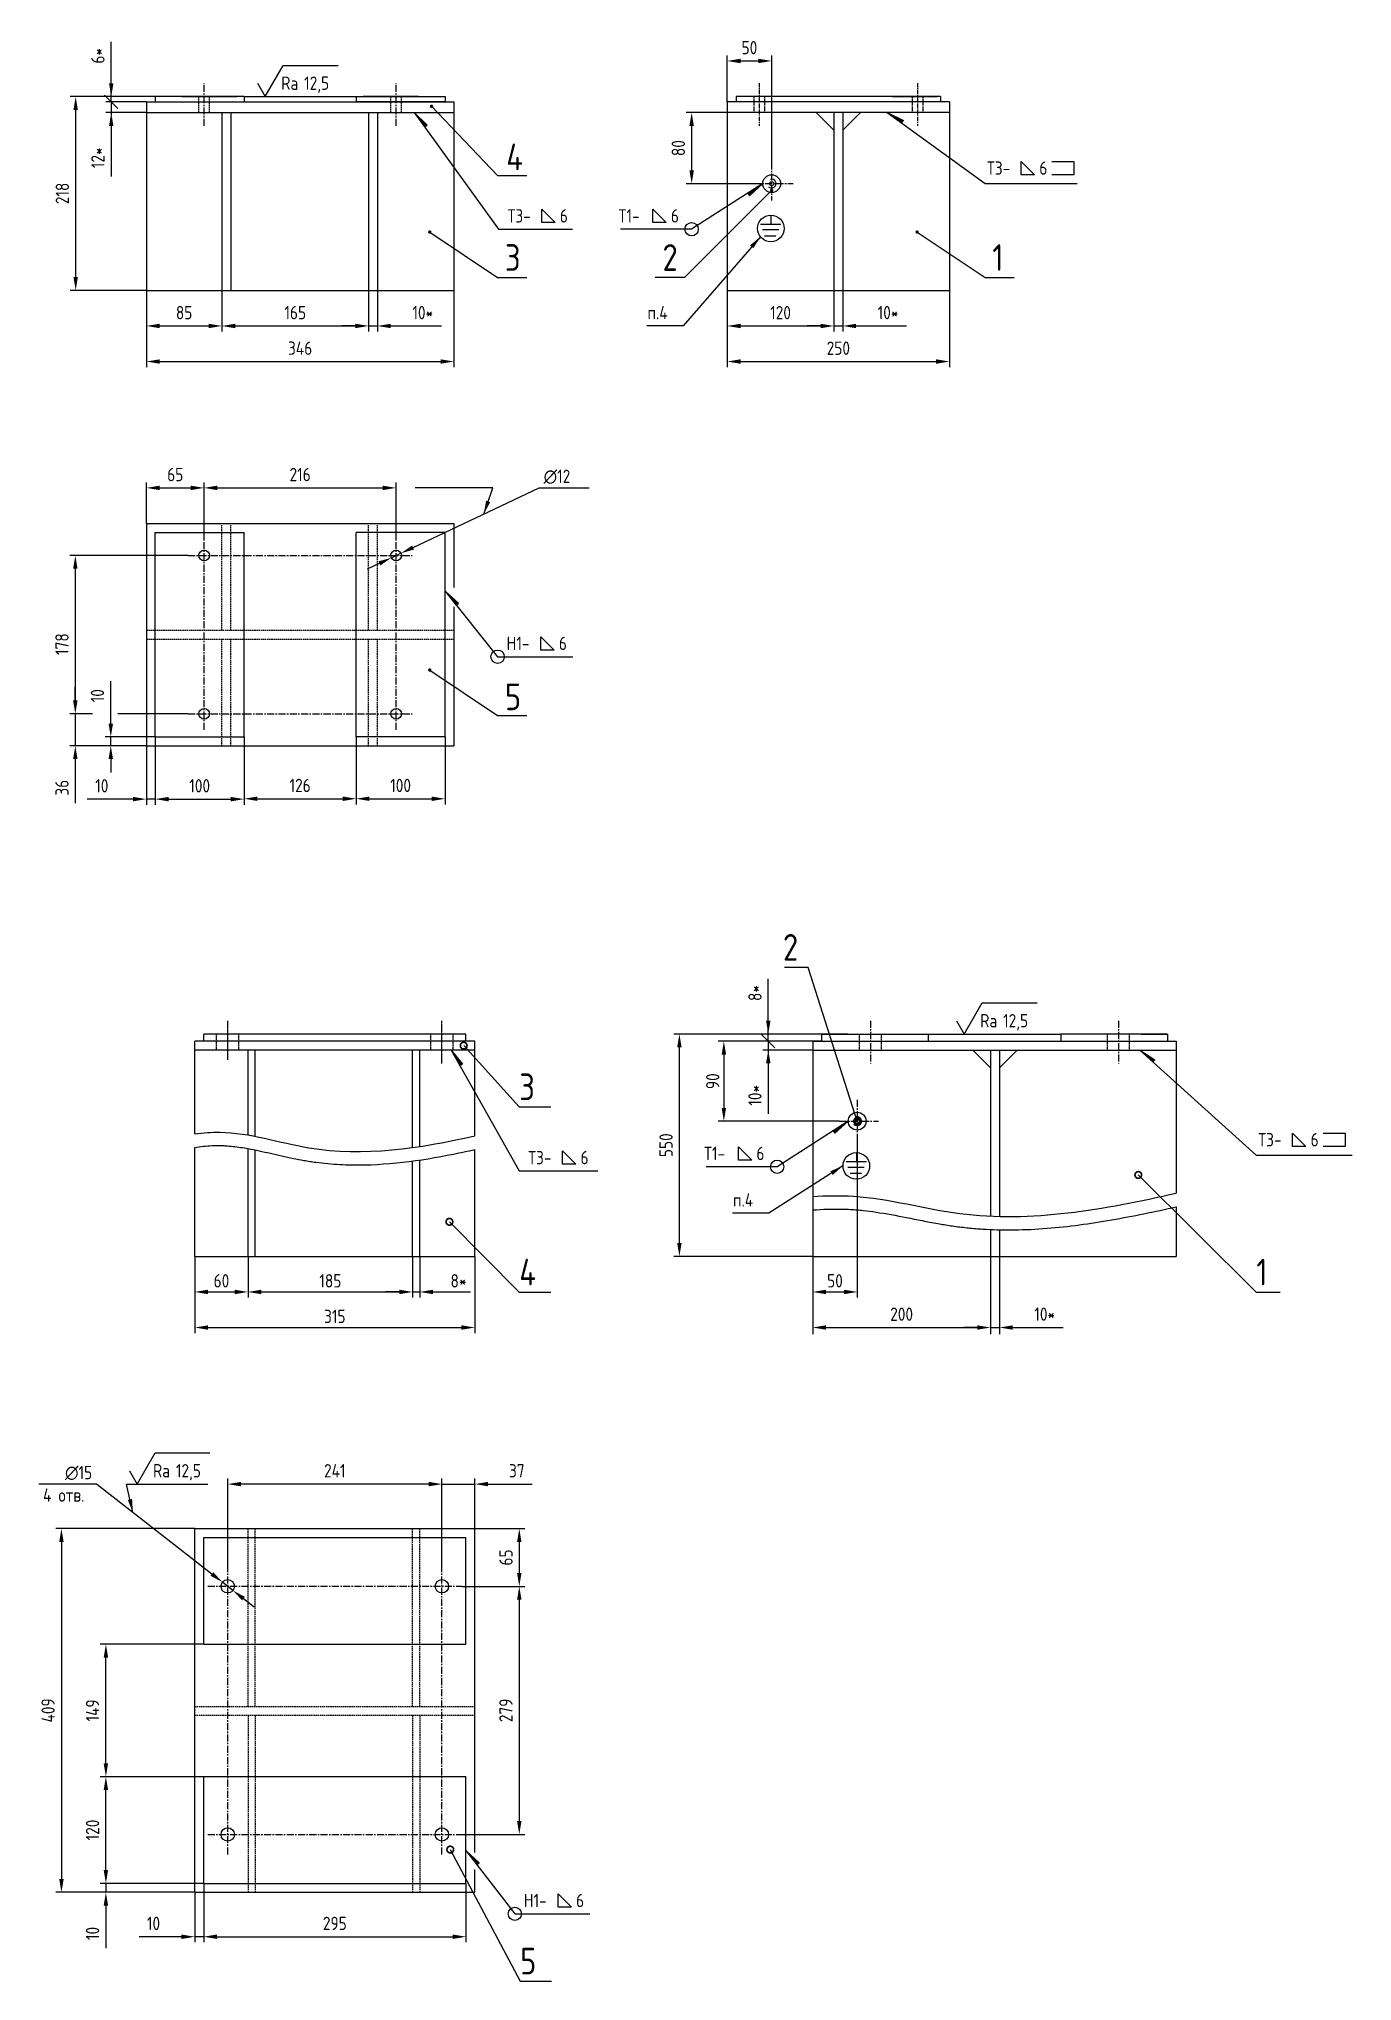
# Model space of a CAD drawing. Header units: millimetres. Extents: x -25976 to -4798, y -663 to 15440.
# Drawn here: x -25976 to -24498, y 9826 to 12011 of the extents above; entities that cross this region are included whole.
import ezdxf

# ---------------------------------------------------------------- set-up
doc = ezdxf.new("R2010")
doc.units = ezdxf.units.MM
doc.header["$LTSCALE"] = 0.25
doc.linetypes.add('CENTER', pattern=[50.8, 31.75, -6.35, 6.35, -6.35])
doc.linetypes.add('HIDDEN', pattern=[9.525, 6.35, -3.175])
for name, color, linetype in [('Bord', 1, 'Continuous'), ('Cen', 5, 'CENTER'), ('Con', 6, 'Continuous'), ('Cont', 6, 'Continuous'), ('Dim', 7, 'Continuous'), ('Hide', 2, 'HIDDEN'), ('Text', 3, 'Continuous')]:
    doc.layers.add(name, color=color, linetype=linetype)
doc.styles.add('Style1', font='romans.shx', dxfattribs={"width": 0.8})
doc.dimstyles.new('Dia_5', dxfattribs={"dimscale": 5, "dimtxt": 3, "dimasz": 3, "dimexe": 1.25, "dimexo": 0, "dimgap": 1, "dimtad": 1, "dimtoh": 1, "dimdec": 3, "dimtxsty": 'Style1', "dimcen": 2.5, "dimclrt": 3, "dimadec": 0, "dimazin": 0, "dimtfac": 1, "dimtdec": 3, "dimtmove": 0, "dimatfit": 2, "dimfxl": 1, "dimarcsym": 0})
doc.dimstyles.new('LIN 5', dxfattribs={"dimscale": 5, "dimtxt": 3, "dimasz": 3, "dimexe": 1.5, "dimexo": 0, "dimgap": 1.5, "dimtad": 1, "dimtoh": 1, "dimdec": 4, "dimrnd": 1, "dimdsep": 46, "dimtxsty": 'Style1', "dimcen": 0, "dimdle": 2, "dimclrd": 256, "dimclrt": 3, "dimadec": 0, "dimazin": 0, "dimtfac": 0.666667, "dimtdec": 4, "dimtmove": 0, "dimatfit": 2, "dimfxl": 1, "dimtvp": 0.833333, "dimtolj": 1, "dimtzin": 0, "dimarcsym": 0})
doc.dimstyles.new('Lin_5', dxfattribs={"dimscale": 5, "dimtxt": 3, "dimasz": 3, "dimexe": 1.25, "dimexo": 0, "dimgap": 1.5, "dimtad": 1, "dimdec": 1, "dimtxsty": 'Style1', "dimcen": 2.5, "dimclrt": 3, "dimadec": 0, "dimazin": 0, "dimtfac": 1, "dimtdec": 1, "dimtmove": 0, "dimatfit": 0, "dimfxl": 1, "dimarcsym": 0})
doc.dimstyles.new('Poz_5', dxfattribs={"dimscale": 5, "dimtxt": 6, "dimasz": 3, "dimexe": 1.25, "dimexo": 0, "dimgap": 1.5, "dimtad": 2, "dimtoh": 1, "dimtxsty": 'Style1', "dimblk": 'DOTSMALL', "dimcen": 2.5, "dimclrt": 6, "dimadec": 0, "dimazin": 0, "dimtfac": 1, "dimtmove": 0, "dimatfit": 3, "dimldrblk": 'DOTSMALL', "dimfxl": 1, "dimarcsym": 0})
doc.dimstyles.new('Svarka5', dxfattribs={"dimscale": 5, "dimtxt": 3, "dimasz": 4, "dimexe": 1.25, "dimexo": 0, "dimgap": 1.5, "dimtad": 1, "dimtoh": 1, "dimtxsty": 'Standard', "dimblk": 'Arrow', "dimcen": 2.5, "dimclrt": 3, "dimadec": 0, "dimazin": 0, "dimtfac": 1, "dimtmove": 0, "dimatfit": 3, "dimldrblk": 'Arrow', "dimfxl": 1, "dimarcsym": 0})
doc.dimstyles.new('Svarka_5', dxfattribs={"dimscale": 5, "dimtxt": 3, "dimasz": 4, "dimexe": 1.25, "dimexo": 0, "dimgap": 1, "dimtad": 1, "dimtoh": 1, "dimdec": 0, "dimtxsty": 'Style1', "dimblk": 'Arrow', "dimcen": 2.5, "dimclrt": 3, "dimadec": 0, "dimazin": 0, "dimtfac": 1, "dimtdec": 0, "dimtmove": 0, "dimatfit": 3, "dimldrblk": 'Arrow', "dimfxl": 1, "dimarcsym": 0})

msp = doc.modelspace()

# ---------------------------------------------------------------- texts
at = {"layer": 'Con', "style": 'Style1', "width": 0.8}
for s, p in [('2', (-25138.5769, 10973.91976)), ('3', (-25435.2076, 10817.08172)), ('4', (-25435.2076, 10608.7538)), ('1', (-24606.12983, 10608.7538)), ('5', (-25434.24994, 9833.84604))]:
    msp.add_text(s, height=30, dxfattribs=at).set_placement(p)
at = {"layer": 'Dim', "color": 6, "char_height": 30, "attachment_point": 7, "style": 'Style1'}
for s, insert in [('4', (-25449.82301, 11862.81339)), ('3', (-25451.32301, 11749.67594)), ('2', (-25274.07623, 11749.67594)), ('1', (-24903.08977, 11749.67594)), ('5', (-25451.32301, 11255.62282))]:
    msp.add_mtext(s, dxfattribs=dict(at, insert=insert))
at = {"layer": 'Text', "style": 'Style1', "width": 0.8}
for s, p in [('п.4', (-25291.04807, 11695.21341)), ('п.4', (-25194.85508, 10697.43276)), ('4 отв.', (-25970.88185, 10365.43863))]:
    msp.add_text(s, height=15, dxfattribs=at).set_placement(p)

# ---------------------------------------------------------------- blocks, each defined once
blk = doc.blocks.new('sherISO_01')
at = {"layer": 'Text'}
blk.add_line((4.04, 7), (16.36, 7), dxfattribs=at)
blk.add_lwpolyline([(-1.73, 3), (0, 0), (4.04, 7)], dxfattribs=at)
at = {"layer": 'Text', "style": 'Style1', "width": 0.8}
blk.add_text('Ra', height=3, dxfattribs=at).set_placement((3.58, 1.5))
blk.add_attdef('12,5', (8.73, 1.5), '', height=3, dxfattribs=at)
blk = doc.blocks.new('*D145')
at = {"layer": 'Dim', "color": 0, "lineweight": -2, "transparency": 16777216}
for p, q in [((-25854.7, 11727.7), (-25854.7, 11681.5)), ((-25769.7, 11727.7), (-25769.7, 11681.5)), ((-25839.7, 11687.7), (-25784.7, 11687.7))]:
    blk.add_line(p, q, dxfattribs=at)
at = {"layer": 'Dim', "color": 0, "transparency": 16777216}
for points in [[(-25839.7, 11690.2), (-25839.7, 11685.2), (-25854.7, 11687.7)], [(-25784.7, 11690.2), (-25784.7, 11685.2), (-25769.7, 11687.7)]]:
    blk.add_solid(points, dxfattribs=at)
at = {"layer": 'Dim', "color": 3, "transparency": 16777216, "insert": (-25812.2, 11702.7), "char_height": 15, "attachment_point": 5, "style": 'Style1'}
blk.add_mtext('\\A1;85', dxfattribs=at)
blk = doc.blocks.new('*D146')
at = {"layer": 'Dim', "color": 0, "lineweight": -2, "transparency": 16777216}
for p, q in [((-25769.7, 11727.7), (-25769.7, 11681.5)), ((-25604.7, 11727.7), (-25604.7, 11681.5)), ((-25754.7, 11687.7), (-25619.7, 11687.7))]:
    blk.add_line(p, q, dxfattribs=at)
at = {"layer": 'Dim', "color": 0, "transparency": 16777216}
for points in [[(-25754.7, 11690.2), (-25754.7, 11685.2), (-25769.7, 11687.7)], [(-25619.7, 11690.2), (-25619.7, 11685.2), (-25604.7, 11687.7)]]:
    blk.add_solid(points, dxfattribs=at)
at = {"layer": 'Dim', "color": 3, "transparency": 16777216, "insert": (-25687.2, 11702.7), "char_height": 15, "attachment_point": 5, "style": 'Style1'}
blk.add_mtext('\\A1;165', dxfattribs=at)
blk = doc.blocks.new('*D147')
at = {"layer": 'Dim', "color": 0, "lineweight": -2, "transparency": 16777216}
for p, q in [((-25604.7, 11727.7), (-25604.7, 11681.5)), ((-25594.7, 11727.7), (-25594.7, 11681.5)), ((-25619.7, 11687.7), (-25634.7, 11687.7)), ((-25604.7, 11687.7), (-25594.7, 11687.7)), ((-25579.7, 11687.7), (-25522.8, 11687.7))]:
    blk.add_line(p, q, dxfattribs=at)
at = {"layer": 'Dim', "color": 0, "transparency": 16777216}
for points in [[(-25619.7, 11690.2), (-25619.7, 11685.2), (-25604.7, 11687.7)], [(-25579.7, 11690.2), (-25579.7, 11685.2), (-25594.7, 11687.7)]]:
    blk.add_solid(points, dxfattribs=at)
at = {"layer": 'Dim', "color": 3, "transparency": 16777216, "insert": (-25543.8, 11702.7), "char_height": 15, "attachment_point": 5, "style": 'Style1'}
blk.add_mtext('\\A1;10*', dxfattribs=at)
blk = doc.blocks.new('Arrow')
blk.add_hatch(color=256).paths.add_polyline_path([(0, 0), (-1, 0), (-1, -0.17)])
blk.add_line((-1, 0), (-1, -0.17))
at = {"color": 0, "linetype": 'ByBlock', "lineweight": -2}
for q in [(-1, 0), (-1, -0.17)]:
    blk.add_line((0, 0), q, dxfattribs=at)
blk = doc.blocks.new('svarka01')
at = {"layer": 'Text'}
for p, q in [((8.17, 5), (11.17, 2)), ((8.17, 2), (8.17, 5)), ((15.02, 5), (20.02, 5)), ((20.02, 5), (20.02, 2)), ((11.17, 2), (8.17, 2)), ((20.02, 2), (15.02, 2))]:
    blk.add_line(p, q, dxfattribs=at)
at = {"layer": 'Text', "style": 'Style1', "width": 0.8}
for tag, p in [('Т1-', (0.44, 2)), ('6', (12.22, 2))]:
    blk.add_attdef(tag, p, '', height=3, dxfattribs=at)
blk = doc.blocks.new('*D148')
at = {"layer": 'Dim', "color": 0, "lineweight": -2, "transparency": 16777216}
for p, q in [((-25201.3, 11727.7), (-25201.3, 11681.5)), ((-25081.3, 11727.7), (-25081.3, 11681.5)), ((-25186.3, 11687.7), (-25096.3, 11687.7))]:
    blk.add_line(p, q, dxfattribs=at)
at = {"layer": 'Dim', "color": 0, "transparency": 16777216}
for points in [[(-25186.3, 11690.2), (-25186.3, 11685.2), (-25201.3, 11687.7)], [(-25096.3, 11690.2), (-25096.3, 11685.2), (-25081.3, 11687.7)]]:
    blk.add_solid(points, dxfattribs=at)
at = {"layer": 'Dim', "color": 3, "transparency": 16777216, "insert": (-25141.3, 11702.7), "char_height": 15, "attachment_point": 5, "style": 'Style1'}
blk.add_mtext('\\A1;120', dxfattribs=at)
blk = doc.blocks.new('*D149')
at = {"layer": 'Dim', "color": 0, "lineweight": -2, "transparency": 16777216}
for p, q in [((-25081.3, 11727.7), (-25081.3, 11681.5)), ((-25071.3, 11727.7), (-25071.3, 11681.5)), ((-25096.3, 11687.7), (-25111.3, 11687.7)), ((-25081.3, 11687.7), (-25071.3, 11687.7)), ((-25056.3, 11687.7), (-24999.5, 11687.7))]:
    blk.add_line(p, q, dxfattribs=at)
at = {"layer": 'Dim', "color": 0, "transparency": 16777216}
for points in [[(-25096.3, 11690.2), (-25096.3, 11685.2), (-25081.3, 11687.7)], [(-25056.3, 11690.2), (-25056.3, 11685.2), (-25071.3, 11687.7)]]:
    blk.add_solid(points, dxfattribs=at)
at = {"layer": 'Dim', "color": 3, "transparency": 16777216, "insert": (-25020.4, 11702.7), "char_height": 15, "attachment_point": 5, "style": 'Style1'}
blk.add_mtext('\\A1;10*', dxfattribs=at)
blk = doc.blocks.new('_Oblique')
at = {"color": 0, "linetype": 'ByBlock', "lineweight": -2}
blk.add_line((-0.5, -0.5), (0.5, 0.5), dxfattribs=at)
blk = doc.blocks.new('*D150')
at = {"layer": 'Dim', "color": 0, "lineweight": -2, "transparency": 16777216}
for p, q in [((-25894.2, 11939.7), (-25894.2, 11954.7)), ((-25854.7, 11939.7), (-25900.4, 11939.7)), ((-25854.7, 11927.7), (-25900.4, 11927.7)), ((-25894.2, 11939.7), (-25894.2, 11927.7)), ((-25894.2, 11912.7), (-25894.2, 11855.9))]:
    blk.add_line(p, q, dxfattribs=at)
at = {"layer": 'Dim', "color": 0, "transparency": 16777216}
blk.add_solid([(-25896.7, 11912.7), (-25891.7, 11912.7), (-25894.2, 11927.7)], dxfattribs=at)
at = {"layer": 'Dim', "color": 0, "lineweight": -2, "transparency": 16777216, "xscale": 15, "yscale": 15, "zscale": 15, "rotation": 270}
blk.add_blockref('_Oblique', (-25894.2, 11939.7), dxfattribs=at)
at = {"layer": 'Dim', "color": 3, "transparency": 16777216, "insert": (-25909.2, 11876.8), "char_height": 15, "attachment_point": 5, "rotation": 90, "style": 'Style1'}
blk.add_mtext('\\A1;12*', dxfattribs=at)
blk = doc.blocks.new('*D151')
at = {"layer": 'Dim', "color": 0, "lineweight": -2, "transparency": 16777216}
for p, q in [((-25894.2, 11960.7), (-25894.2, 12007.3)), ((-25844.7, 11945.7), (-25900.4, 11945.7)), ((-25854.7, 11939.7), (-25900.4, 11939.7)), ((-25894.2, 11939.7), (-25894.2, 11945.7)), ((-25894.2, 11939.7), (-25894.2, 11924.7))]:
    blk.add_line(p, q, dxfattribs=at)
at = {"layer": 'Dim', "color": 0, "transparency": 16777216}
blk.add_solid([(-25896.7, 11960.7), (-25891.7, 11960.7), (-25894.2, 11945.7)], dxfattribs=at)
at = {"layer": 'Dim', "color": 0, "lineweight": -2, "transparency": 16777216, "xscale": 15, "yscale": 15, "zscale": 15, "rotation": 90}
blk.add_blockref('_Oblique', (-25894.2, 11939.7), dxfattribs=at)
at = {"layer": 'Dim', "color": 3, "transparency": 16777216, "insert": (-25909.2, 11991.5), "char_height": 15, "attachment_point": 5, "rotation": 90, "style": 'Style1'}
blk.add_mtext('\\A1;6*', dxfattribs=at)
blk = doc.blocks.new('*D152')
at = {"layer": 'Dim', "color": 0, "lineweight": -2, "transparency": 16777216}
for p, q in [((-25854.7, 11727.7), (-25854.7, 11641.5)), ((-25508.7, 11727.7), (-25508.7, 11641.5)), ((-25839.7, 11647.7), (-25523.7, 11647.7))]:
    blk.add_line(p, q, dxfattribs=at)
at = {"layer": 'Dim', "color": 0, "transparency": 16777216}
for points in [[(-25839.7, 11650.2), (-25839.7, 11645.2), (-25854.7, 11647.7)], [(-25523.7, 11650.2), (-25523.7, 11645.2), (-25508.7, 11647.7)]]:
    blk.add_solid(points, dxfattribs=at)
at = {"layer": 'Dim', "color": 3, "transparency": 16777216, "insert": (-25681.7, 11662.7), "char_height": 15, "attachment_point": 5, "style": 'Style1'}
blk.add_mtext('\\A1;346', dxfattribs=at)
blk = doc.blocks.new('*D153')
at = {"layer": 'Dim', "color": 0, "lineweight": -2, "transparency": 16777216}
for p, q in [((-25844.7, 11945.7), (-25940.4, 11945.7)), ((-25934.2, 11742.7), (-25934.2, 11930.7)), ((-25854.7, 11727.7), (-25940.4, 11727.7))]:
    blk.add_line(p, q, dxfattribs=at)
at = {"layer": 'Dim', "color": 0, "transparency": 16777216}
for points in [[(-25936.7, 11930.7), (-25931.7, 11930.7), (-25934.2, 11945.7)], [(-25936.7, 11742.7), (-25931.7, 11742.7), (-25934.2, 11727.7)]]:
    blk.add_solid(points, dxfattribs=at)
at = {"layer": 'Dim', "color": 3, "transparency": 16777216, "insert": (-25949.2, 11836.7), "char_height": 15, "attachment_point": 5, "rotation": 90, "style": 'Style1'}
blk.add_mtext('\\A1;218', dxfattribs=at)
blk = doc.blocks.new('*D154')
at = {"layer": 'Dim', "color": 0, "lineweight": -2, "transparency": 16777216}
for p, q in [((-25201.3, 11727.7), (-25201.3, 11641.5)), ((-24951.3, 11727.7), (-24951.3, 11641.5)), ((-25186.3, 11647.7), (-24966.3, 11647.7))]:
    blk.add_line(p, q, dxfattribs=at)
at = {"layer": 'Dim', "color": 0, "transparency": 16777216}
for points in [[(-25186.3, 11650.2), (-25186.3, 11645.2), (-25201.3, 11647.7)], [(-24966.3, 11650.2), (-24966.3, 11645.2), (-24951.3, 11647.7)]]:
    blk.add_solid(points, dxfattribs=at)
at = {"layer": 'Dim', "color": 3, "transparency": 16777216, "insert": (-25076.3, 11662.7), "char_height": 15, "attachment_point": 5, "style": 'Style1'}
blk.add_mtext('\\A1;250', dxfattribs=at)
blk = doc.blocks.new('*D155')
at = {"layer": 'Dim', "color": 0, "lineweight": -2, "transparency": 16777216}
for p, q in [((-25854.7, 11215.6), (-25854.7, 11149.3)), ((-25844.7, 11225.6), (-25844.7, 11149.3)), ((-25869.7, 11155.6), (-25921.1, 11155.6)), ((-25844.7, 11155.6), (-25854.7, 11155.6)), ((-25829.7, 11155.6), (-25814.7, 11155.6))]:
    blk.add_line(p, q, dxfattribs=at)
at = {"layer": 'Dim', "color": 0, "transparency": 16777216}
for points in [[(-25869.7, 11158.1), (-25869.7, 11153.1), (-25854.7, 11155.6)], [(-25829.7, 11158.1), (-25829.7, 11153.1), (-25844.7, 11155.6)]]:
    blk.add_solid(points, dxfattribs=at)
at = {"layer": 'Dim', "color": 3, "transparency": 16777216, "insert": (-25904.8, 11170.6), "char_height": 15, "attachment_point": 5, "style": 'Style1'}
blk.add_mtext('\\A1;10', dxfattribs=at)
blk = doc.blocks.new('*D156')
at = {"layer": 'Dim', "color": 0, "lineweight": -2, "transparency": 16777216}
for p, q in [((-25844.7, 11225.6), (-25844.7, 11149.3)), ((-25744.7, 11225.6), (-25744.7, 11149.3)), ((-25829.7, 11155.6), (-25759.7, 11155.6))]:
    blk.add_line(p, q, dxfattribs=at)
at = {"layer": 'Dim', "color": 0, "transparency": 16777216}
for points in [[(-25829.7, 11158.1), (-25829.7, 11153.1), (-25844.7, 11155.6)], [(-25759.7, 11158.1), (-25759.7, 11153.1), (-25744.7, 11155.6)]]:
    blk.add_solid(points, dxfattribs=at)
at = {"layer": 'Dim', "color": 3, "transparency": 16777216, "insert": (-25794.7, 11170.6), "char_height": 15, "attachment_point": 5, "style": 'Style1'}
blk.add_mtext('\\A1;100', dxfattribs=at)
blk = doc.blocks.new('*D157')
at = {"layer": 'Dim', "color": 0, "lineweight": -2, "transparency": 16777216}
for p, q in [((-25744.7, 11225.6), (-25744.7, 11149.7)), ((-25618.7, 11225.6), (-25618.7, 11149.7)), ((-25729.7, 11156), (-25633.7, 11156))]:
    blk.add_line(p, q, dxfattribs=at)
at = {"layer": 'Dim', "color": 0, "transparency": 16777216}
for points in [[(-25729.7, 11158.5), (-25729.7, 11153.5), (-25744.7, 11156)], [(-25633.7, 11158.5), (-25633.7, 11153.5), (-25618.7, 11156)]]:
    blk.add_solid(points, dxfattribs=at)
at = {"layer": 'Dim', "color": 3, "transparency": 16777216, "insert": (-25681.7, 11171), "char_height": 15, "attachment_point": 5, "style": 'Style1'}
blk.add_mtext('\\A1;126', dxfattribs=at)
blk = doc.blocks.new('*D158')
at = {"layer": 'Dim', "color": 0, "lineweight": -2, "transparency": 16777216}
for p, q in [((-25618.7, 11225.6), (-25618.7, 11149.7)), ((-25518.7, 11225.6), (-25518.7, 11149.7)), ((-25603.7, 11156), (-25533.7, 11156))]:
    blk.add_line(p, q, dxfattribs=at)
at = {"layer": 'Dim', "color": 0, "transparency": 16777216}
for points in [[(-25603.7, 11158.5), (-25603.7, 11153.5), (-25618.7, 11156)], [(-25533.7, 11158.5), (-25533.7, 11153.5), (-25518.7, 11156)]]:
    blk.add_solid(points, dxfattribs=at)
at = {"layer": 'Dim', "color": 3, "transparency": 16777216, "insert": (-25568.7, 11171), "char_height": 15, "attachment_point": 5, "style": 'Style1'}
blk.add_mtext('\\A1;100', dxfattribs=at)
blk = doc.blocks.new('*D159')
at = {"layer": 'Dim', "color": 0, "lineweight": -2, "transparency": 16777216}
for p, q in [((-25894.7, 11240.6), (-25894.7, 11288.3)), ((-25844.7, 11225.6), (-25900.9, 11225.6)), ((-25854.7, 11215.6), (-25900.9, 11215.6)), ((-25894.7, 11215.6), (-25894.7, 11225.6)), ((-25894.7, 11200.6), (-25894.7, 11185.6))]:
    blk.add_line(p, q, dxfattribs=at)
at = {"layer": 'Dim', "color": 0, "transparency": 16777216}
for points in [[(-25897.2, 11240.6), (-25892.2, 11240.6), (-25894.7, 11225.6)], [(-25897.2, 11200.6), (-25892.2, 11200.6), (-25894.7, 11215.6)]]:
    blk.add_solid(points, dxfattribs=at)
at = {"layer": 'Dim', "color": 3, "transparency": 16777216, "insert": (-25909.7, 11271.9), "char_height": 15, "attachment_point": 5, "rotation": 90, "style": 'Style1'}
blk.add_mtext('\\A1;10', dxfattribs=at)
blk = doc.blocks.new('*D160')
at = {"layer": 'Dim', "color": 0, "lineweight": -2, "transparency": 16777216}
for p, q in [((-25854.7, 11465.6), (-25854.7, 11511.8)), ((-25789.7, 11447.6), (-25789.7, 11511.8)), ((-25839.7, 11505.6), (-25804.7, 11505.6))]:
    blk.add_line(p, q, dxfattribs=at)
at = {"layer": 'Dim', "color": 0, "transparency": 16777216}
for points in [[(-25839.7, 11508.1), (-25839.7, 11503.1), (-25854.7, 11505.6)], [(-25804.7, 11508.1), (-25804.7, 11503.1), (-25789.7, 11505.6)]]:
    blk.add_solid(points, dxfattribs=at)
at = {"layer": 'Dim', "color": 3, "transparency": 16777216, "insert": (-25822.2, 11520.6), "char_height": 15, "attachment_point": 5, "style": 'Style1'}
blk.add_mtext('\\A1;65', dxfattribs=at)
blk = doc.blocks.new('*D161')
at = {"layer": 'Dim', "color": 0, "lineweight": -2, "transparency": 16777216}
for p, q in [((-25789.7, 11447.6), (-25789.7, 11511.8)), ((-25573.7, 11447.6), (-25573.7, 11511.8)), ((-25774.7, 11505.6), (-25588.7, 11505.6))]:
    blk.add_line(p, q, dxfattribs=at)
at = {"layer": 'Dim', "color": 0, "transparency": 16777216}
for points in [[(-25774.7, 11508.1), (-25774.7, 11503.1), (-25789.7, 11505.6)], [(-25588.7, 11508.1), (-25588.7, 11503.1), (-25573.7, 11505.6)]]:
    blk.add_solid(points, dxfattribs=at)
at = {"layer": 'Dim', "color": 3, "transparency": 16777216, "insert": (-25681.7, 11520.6), "char_height": 15, "attachment_point": 5, "style": 'Style1'}
blk.add_mtext('\\A1;216', dxfattribs=at)
blk = doc.blocks.new('*D162')
at = {"layer": 'Dim', "color": 0, "lineweight": -2, "transparency": 16777216}
for p, q in [((-25807.7, 11429.6), (-25940.9, 11429.6)), ((-25934.6, 11414.6), (-25934.6, 11266.6)), ((-25915.4, 11251.6), (-25940.9, 11251.6))]:
    blk.add_line(p, q, dxfattribs=at)
at = {"layer": 'Dim', "color": 0, "transparency": 16777216}
for points in [[(-25937.1, 11414.6), (-25932.1, 11414.6), (-25934.6, 11429.6)], [(-25937.1, 11266.6), (-25932.1, 11266.6), (-25934.6, 11251.6)]]:
    blk.add_solid(points, dxfattribs=at)
at = {"layer": 'Dim', "color": 3, "transparency": 16777216, "insert": (-25949.6, 11329.9), "char_height": 15, "attachment_point": 5, "rotation": 90, "style": 'Style1'}
blk.add_mtext('\\A1;178', dxfattribs=at)
blk = doc.blocks.new('*D163')
at = {"layer": 'Dim', "color": 0, "lineweight": -2, "transparency": 16777216}
for p, q in [((-25934.6, 11266.6), (-25934.6, 11281.6)), ((-25915.4, 11251.6), (-25940.9, 11251.6)), ((-25934.6, 11251.6), (-25934.6, 11215.6)), ((-25854.7, 11215.6), (-25940.9, 11215.6)), ((-25934.6, 11200.6), (-25934.6, 11151.1))]:
    blk.add_line(p, q, dxfattribs=at)
at = {"layer": 'Dim', "color": 0, "transparency": 16777216}
for points in [[(-25937.1, 11266.6), (-25932.1, 11266.6), (-25934.6, 11251.6)], [(-25937.1, 11200.6), (-25932.1, 11200.6), (-25934.6, 11215.6)]]:
    blk.add_solid(points, dxfattribs=at)
at = {"layer": 'Dim', "color": 3, "transparency": 16777216, "insert": (-25949.6, 11168.4), "char_height": 15, "attachment_point": 5, "rotation": 90, "style": 'Style1'}
blk.add_mtext('\\A1;36', dxfattribs=at)
blk = doc.blocks.new('*D164')
at = {"layer": 'Dim', "color": 0, "lineweight": -2, "transparency": 16777216}
for p, q in [((-25554.7, 11438.6), (-25412.9, 11505.6)), ((-25412.9, 11505.6), (-25377.6, 11505.6)), ((-25579.1, 11427), (-25568.3, 11432.1)), ((-25592.7, 11420.6), (-25606.2, 11414.2))]:
    blk.add_line(p, q, dxfattribs=at)
at = {"layer": 'Dim', "color": 0, "transparency": 16777216}
for points in [[(-25593.7, 11422.9), (-25591.6, 11418.3), (-25579.1, 11427)], [(-25555.8, 11440.8), (-25553.6, 11436.3), (-25568.3, 11432.1)]]:
    blk.add_solid(points, dxfattribs=at)
at = {"layer": 'Dim', "color": 3, "transparency": 16777216, "insert": (-25392.8, 11518.1), "char_height": 15, "attachment_point": 5, "style": 'Style1'}
blk.add_mtext('∅12', dxfattribs=at)
blk = doc.blocks.new('svarka02')
at = {"layer": 'Text'}
for p, q in [((9.73, 1.5), (9.73, 4.5)), ((9.73, 4.5), (12.73, 1.5)), ((12.73, 1.5), (9.73, 1.5))]:
    blk.add_line(p, q, dxfattribs=at)
at = {"layer": 'Text', "style": 'Style1', "width": 0.8}
for tag, p in [('Т1-', (2, 1.5)), ('6', (13.78, 1.5))]:
    blk.add_attdef(tag, p, '', height=3, dxfattribs=at)
blk = doc.blocks.new('svarka04')
at = {"layer": 'Text'}
blk.add_circle((0, 0), 1.5, dxfattribs=at)
blk = doc.blocks.new('*D165')
at = {"layer": 'Dim', "color": 0, "lineweight": -2, "transparency": 16777216}
for p, q in [((-25201.3, 11927.7), (-25247.6, 11927.7)), ((-25241.3, 11912.7), (-25241.3, 11862.7)), ((-25171.2, 11847.7), (-25247.6, 11847.7))]:
    blk.add_line(p, q, dxfattribs=at)
at = {"layer": 'Dim', "color": 0, "transparency": 16777216}
for points in [[(-25243.8, 11912.7), (-25238.8, 11912.7), (-25241.3, 11927.7)], [(-25243.8, 11862.7), (-25238.8, 11862.7), (-25241.3, 11847.7)]]:
    blk.add_solid(points, dxfattribs=at)
at = {"layer": 'Dim', "color": 3, "transparency": 16777216, "insert": (-25256.3, 11887.7), "char_height": 15, "attachment_point": 5, "rotation": 90, "style": 'Style1'}
blk.add_mtext('80', dxfattribs=at)
blk = doc.blocks.new('*D166')
at = {"layer": 'Dim', "color": 0, "lineweight": -2, "transparency": 16777216}
for p, q in [((-25201.3, 11939.7), (-25201.3, 11992)), ((-25151.3, 11871.7), (-25151.3, 11992)), ((-25186.3, 11985.7), (-25166.3, 11985.7))]:
    blk.add_line(p, q, dxfattribs=at)
at = {"layer": 'Dim', "color": 0, "transparency": 16777216}
for points in [[(-25186.3, 11988.2), (-25186.3, 11983.2), (-25201.3, 11985.7)], [(-25166.3, 11988.2), (-25166.3, 11983.2), (-25151.3, 11985.7)]]:
    blk.add_solid(points, dxfattribs=at)
at = {"layer": 'Dim', "color": 3, "transparency": 16777216, "insert": (-25176.3, 12000.7), "char_height": 15, "attachment_point": 5, "style": 'Style1'}
blk.add_mtext('50', dxfattribs=at)
blk = doc.blocks.new('*D167')
at = {"layer": 'Dim', "color": 0, "linetype": 'ByBlock', "lineweight": -2, "transparency": 16777216}
for p, q in [((-25800.2, 10641.4), (-25800.2, 10595.2)), ((-25740.2, 10641.4), (-25740.2, 10595.2)), ((-25785.2, 10601.4), (-25755.2, 10601.4))]:
    blk.add_line(p, q, dxfattribs=at)
at = {"layer": 'Dim', "color": 0, "transparency": 16777216}
for points in [[(-25785.2, 10603.9), (-25785.2, 10598.9), (-25800.2, 10601.4)], [(-25755.2, 10603.9), (-25755.2, 10598.9), (-25740.2, 10601.4)]]:
    blk.add_solid(points, dxfattribs=at)
at = {"layer": 'Dim', "color": 3, "transparency": 16777216, "insert": (-25770.2, 10613.9), "char_height": 15, "attachment_point": 5, "style": 'Style1'}
blk.add_mtext('60', dxfattribs=at)
blk = doc.blocks.new('*D168')
at = {"layer": 'Dim', "color": 0, "linetype": 'ByBlock', "lineweight": -2, "transparency": 16777216}
for p, q in [((-25740.2, 10641.4), (-25740.2, 10595.2)), ((-25555.2, 10641.4), (-25555.2, 10595.2)), ((-25725.2, 10601.4), (-25570.2, 10601.4))]:
    blk.add_line(p, q, dxfattribs=at)
at = {"layer": 'Dim', "color": 0, "transparency": 16777216}
for points in [[(-25725.2, 10603.9), (-25725.2, 10598.9), (-25740.2, 10601.4)], [(-25570.2, 10603.9), (-25570.2, 10598.9), (-25555.2, 10601.4)]]:
    blk.add_solid(points, dxfattribs=at)
at = {"layer": 'Dim', "color": 3, "transparency": 16777216, "insert": (-25647.7, 10613.9), "char_height": 15, "attachment_point": 5, "style": 'Style1'}
blk.add_mtext('185', dxfattribs=at)
blk = doc.blocks.new('*D169')
at = {"layer": 'Dim', "color": 0, "linetype": 'ByBlock', "lineweight": -2, "transparency": 16777216}
for p, q in [((-25555.2, 10641.4), (-25555.2, 10595.2)), ((-25547.2, 10641.4), (-25547.2, 10595.2)), ((-25570.2, 10601.4), (-25585.2, 10601.4)), ((-25555.2, 10601.4), (-25547.2, 10601.4)), ((-25532.2, 10601.4), (-25490.1, 10601.4))]:
    blk.add_line(p, q, dxfattribs=at)
at = {"layer": 'Dim', "color": 0, "transparency": 16777216}
for points in [[(-25570.2, 10603.9), (-25570.2, 10598.9), (-25555.2, 10601.4)], [(-25532.2, 10603.9), (-25532.2, 10598.9), (-25547.2, 10601.4)]]:
    blk.add_solid(points, dxfattribs=at)
at = {"layer": 'Dim', "color": 3, "transparency": 16777216, "insert": (-25503.6, 10613.9), "char_height": 15, "attachment_point": 5, "style": 'Style1'}
blk.add_mtext('8*', dxfattribs=at)
blk = doc.blocks.new('*D170')
at = {"layer": 'Dim', "color": 0, "linetype": 'ByBlock', "lineweight": -2, "transparency": 16777216}
for p, q in [((-25800.2, 10641.4), (-25800.2, 10555.2)), ((-25485.2, 10641.4), (-25485.2, 10555.2)), ((-25785.2, 10561.4), (-25500.2, 10561.4))]:
    blk.add_line(p, q, dxfattribs=at)
at = {"layer": 'Dim', "color": 0, "transparency": 16777216}
for points in [[(-25785.2, 10563.9), (-25785.2, 10558.9), (-25800.2, 10561.4)], [(-25500.2, 10563.9), (-25500.2, 10558.9), (-25485.2, 10561.4)]]:
    blk.add_solid(points, dxfattribs=at)
at = {"layer": 'Dim', "color": 3, "transparency": 16777216, "insert": (-25642.7, 10573.9), "char_height": 15, "attachment_point": 5, "style": 'Style1'}
blk.add_mtext('315', dxfattribs=at)
blk = doc.blocks.new('_DotSmall')
at = {"color": 0, "linetype": 'ByBlock', "const_width": 0.5}
blk.add_lwpolyline([(-0.0625, 0, 1), (0.0625, 0, 1)], format="xyb", close=True, dxfattribs=at)
blk = doc.blocks.new('*D171')
at = {"layer": 'Dim', "color": 0, "lineweight": -2, "transparency": 16777216}
for p, q in [((-25105.1, 10641.4), (-25105.1, 10553.9)), ((-24905.1, 10641.4), (-24905.1, 10553.9))]:
    blk.add_line(p, q, dxfattribs=at)
at = {"layer": 'Dim', "lineweight": -2, "transparency": 16777216}
blk.add_line((-25090.1, 10561.4), (-24920.1, 10561.4), dxfattribs=at)
at = {"layer": 'Dim', "transparency": 16777216}
for points in [[(-25090.1, 10563.9), (-25090.1, 10558.9), (-25105.1, 10561.4)], [(-24920.1, 10563.9), (-24920.1, 10558.9), (-24905.1, 10561.4)]]:
    blk.add_solid(points, dxfattribs=at)
at = {"layer": 'Dim', "color": 3, "transparency": 16777216, "insert": (-25005.1, 10576.4), "char_height": 15, "attachment_point": 5, "style": 'Style1'}
blk.add_mtext('\\A1;200', dxfattribs=at)
blk = doc.blocks.new('*D172')
at = {"layer": 'Dim', "color": 0, "lineweight": -2, "transparency": 16777216}
for p, q in [((-24905.1, 10641.4), (-24905.1, 10553.9)), ((-24895.1, 10641.4), (-24895.1, 10553.9))]:
    blk.add_line(p, q, dxfattribs=at)
at = {"layer": 'Dim', "lineweight": -2, "transparency": 16777216}
for p, q in [((-24920.1, 10561.4), (-24935.1, 10561.4)), ((-24905.1, 10561.4), (-24895.1, 10561.4)), ((-24880.1, 10561.4), (-24823.3, 10561.4))]:
    blk.add_line(p, q, dxfattribs=at)
at = {"layer": 'Dim', "transparency": 16777216}
for points in [[(-24920.1, 10563.9), (-24920.1, 10558.9), (-24905.1, 10561.4)], [(-24880.1, 10563.9), (-24880.1, 10558.9), (-24895.1, 10561.4)]]:
    blk.add_solid(points, dxfattribs=at)
at = {"layer": 'Dim', "color": 3, "transparency": 16777216, "insert": (-24844.2, 10576.4), "char_height": 15, "attachment_point": 5, "style": 'Style1'}
blk.add_mtext('\\A1;10*', dxfattribs=at)
blk = doc.blocks.new('*D173')
at = {"layer": 'Dim', "color": 0, "lineweight": -2, "transparency": 16777216}
for p, q in [((-25155.1, 10883.4), (-25155.1, 10913.4)), ((-25105.1, 10883.4), (-25161.4, 10883.4)), ((-25155.1, 10883.4), (-25155.1, 10873.4)), ((-25105.1, 10873.4), (-25161.4, 10873.4)), ((-25155.1, 10858.4), (-25155.1, 10801.6))]:
    blk.add_line(p, q, dxfattribs=at)
at = {"layer": 'Dim', "color": 0, "transparency": 16777216}
blk.add_solid([(-25157.6, 10858.4), (-25152.6, 10858.4), (-25155.1, 10873.4)], dxfattribs=at)
at = {"layer": 'Dim', "color": 0, "lineweight": -2, "transparency": 16777216, "xscale": 15, "yscale": 15, "zscale": 15, "rotation": 270}
blk.add_blockref('_Oblique', (-25155.1, 10883.4), dxfattribs=at)
at = {"layer": 'Dim', "color": 3, "transparency": 16777216, "insert": (-25170.1, 10822.5), "char_height": 15, "attachment_point": 5, "rotation": 90, "style": 'Style1'}
blk.add_mtext('10*', dxfattribs=at)
blk = doc.blocks.new('*D174')
at = {"layer": 'Dim', "color": 0, "lineweight": -2, "transparency": 16777216}
for p, q in [((-25155.1, 10906.4), (-25155.1, 10953.6)), ((-25095.1, 10891.4), (-25161.4, 10891.4)), ((-25105.1, 10883.4), (-25161.4, 10883.4)), ((-25155.1, 10883.4), (-25155.1, 10891.4)), ((-25155.1, 10883.4), (-25155.1, 10868.4))]:
    blk.add_line(p, q, dxfattribs=at)
at = {"layer": 'Dim', "color": 0, "transparency": 16777216}
blk.add_solid([(-25157.6, 10906.4), (-25152.6, 10906.4), (-25155.1, 10891.4)], dxfattribs=at)
at = {"layer": 'Dim', "color": 0, "lineweight": -2, "transparency": 16777216, "xscale": 15, "yscale": 15, "zscale": 15, "rotation": 90}
blk.add_blockref('_Oblique', (-25155.1, 10883.4), dxfattribs=at)
at = {"layer": 'Dim', "color": 3, "transparency": 16777216, "insert": (-25170.1, 10937.5), "char_height": 15, "attachment_point": 5, "rotation": 90, "style": 'Style1'}
blk.add_mtext('8*', dxfattribs=at)
blk = doc.blocks.new('*D175')
at = {"layer": 'Dim', "color": 0, "lineweight": -2, "transparency": 16777216}
for p, q in [((-25095.1, 10891.4), (-25261.4, 10891.4)), ((-25255.1, 10656.4), (-25255.1, 10876.4)), ((-25105.1, 10641.4), (-25261.4, 10641.4))]:
    blk.add_line(p, q, dxfattribs=at)
at = {"layer": 'Dim', "color": 0, "transparency": 16777216}
for points in [[(-25257.6, 10876.4), (-25252.6, 10876.4), (-25255.1, 10891.4)], [(-25257.6, 10656.4), (-25252.6, 10656.4), (-25255.1, 10641.4)]]:
    blk.add_solid(points, dxfattribs=at)
at = {"layer": 'Dim', "color": 3, "transparency": 16777216, "insert": (-25270.1, 10766.4), "char_height": 15, "attachment_point": 5, "rotation": 90, "style": 'Style1'}
blk.add_mtext('550', dxfattribs=at)
blk = doc.blocks.new('*D176')
at = {"layer": 'Dim', "color": 0, "linetype": 'ByBlock', "lineweight": -2, "transparency": 16777216}
for p, q in [((-25105.1, 10883.4), (-25211.4, 10883.4)), ((-25205.1, 10868.4), (-25205.1, 10808.4)), ((-25075, 10793.4), (-25211.4, 10793.4))]:
    blk.add_line(p, q, dxfattribs=at)
at = {"layer": 'Dim', "color": 0, "transparency": 16777216}
for points in [[(-25207.6, 10868.4), (-25202.6, 10868.4), (-25205.1, 10883.4)], [(-25207.6, 10808.4), (-25202.6, 10808.4), (-25205.1, 10793.4)]]:
    blk.add_solid(points, dxfattribs=at)
at = {"layer": 'Dim', "color": 3, "transparency": 16777216, "insert": (-25217.6, 10838.4), "char_height": 15, "attachment_point": 5, "rotation": 90, "style": 'Style1'}
blk.add_mtext('90', dxfattribs=at)
blk = doc.blocks.new('*D177')
at = {"layer": 'Dim', "color": 0, "linetype": 'ByBlock', "lineweight": -2, "transparency": 16777216}
for p, q in [((-25055.1, 10774.4), (-25055.1, 10595.2)), ((-25105.1, 10708.6), (-25105.1, 10595.2)), ((-25090.1, 10601.4), (-25070.1, 10601.4))]:
    blk.add_line(p, q, dxfattribs=at)
at = {"layer": 'Dim', "color": 0, "transparency": 16777216}
for points in [[(-25090.1, 10603.9), (-25090.1, 10598.9), (-25105.1, 10601.4)], [(-25070.1, 10603.9), (-25070.1, 10598.9), (-25055.1, 10601.4)]]:
    blk.add_solid(points, dxfattribs=at)
at = {"layer": 'Dim', "color": 3, "transparency": 16777216, "insert": (-25080.1, 10613.9), "char_height": 15, "attachment_point": 5, "style": 'Style1'}
blk.add_mtext('50', dxfattribs=at)
blk = doc.blocks.new('*D178')
at = {"layer": 'Dim', "color": 0, "lineweight": -2, "transparency": 16777216}
for p, q in [((-25900.2, 9951.3), (-25900.2, 9966.3)), ((-25790.2, 9936.3), (-25906.5, 9936.3)), ((-25800.2, 9926.3), (-25906.5, 9926.3)), ((-25900.2, 9936.3), (-25900.2, 9926.3)), ((-25900.2, 9911.3), (-25900.2, 9863.6))]:
    blk.add_line(p, q, dxfattribs=at)
at = {"layer": 'Dim', "color": 0, "transparency": 16777216}
for points in [[(-25902.7, 9951.3), (-25897.7, 9951.3), (-25900.2, 9936.3)], [(-25902.7, 9911.3), (-25897.7, 9911.3), (-25900.2, 9926.3)]]:
    blk.add_solid(points, dxfattribs=at)
at = {"layer": 'Dim', "color": 3, "transparency": 16777216, "insert": (-25915.2, 9880), "char_height": 15, "attachment_point": 5, "rotation": 90, "style": 'Style1'}
blk.add_mtext('10', dxfattribs=at)
blk = doc.blocks.new('*D179')
at = {"layer": 'Dim', "color": 0, "lineweight": -2, "transparency": 16777216}
for p, q in [((-25790.2, 10056.3), (-25906.5, 10056.3)), ((-25900.2, 9951.3), (-25900.2, 10041.3)), ((-25790.2, 9936.3), (-25906.5, 9936.3))]:
    blk.add_line(p, q, dxfattribs=at)
at = {"layer": 'Dim', "color": 0, "transparency": 16777216}
for points in [[(-25902.7, 10041.3), (-25897.7, 10041.3), (-25900.2, 10056.3)], [(-25902.7, 9951.3), (-25897.7, 9951.3), (-25900.2, 9936.3)]]:
    blk.add_solid(points, dxfattribs=at)
at = {"layer": 'Dim', "color": 3, "transparency": 16777216, "insert": (-25915.2, 9996.3), "char_height": 15, "attachment_point": 5, "rotation": 90, "style": 'Style1'}
blk.add_mtext('120', dxfattribs=at)
blk = doc.blocks.new('*D180')
at = {"layer": 'Dim', "color": 0, "lineweight": -2, "transparency": 16777216}
for p, q in [((-25790.2, 10205.3), (-25906.5, 10205.3)), ((-25900.2, 10071.3), (-25900.2, 10190.3)), ((-25790.2, 10056.3), (-25906.5, 10056.3))]:
    blk.add_line(p, q, dxfattribs=at)
at = {"layer": 'Dim', "color": 0, "transparency": 16777216}
for points in [[(-25902.7, 10190.3), (-25897.7, 10190.3), (-25900.2, 10205.3)], [(-25902.7, 10071.3), (-25897.7, 10071.3), (-25900.2, 10056.3)]]:
    blk.add_solid(points, dxfattribs=at)
at = {"layer": 'Dim', "color": 3, "transparency": 16777216, "insert": (-25915.2, 10130.8), "char_height": 15, "attachment_point": 5, "rotation": 90, "style": 'Style1'}
blk.add_mtext('149', dxfattribs=at)
blk = doc.blocks.new('*D181')
at = {"layer": 'Dim', "color": 0, "lineweight": -2, "transparency": 16777216}
for p, q in [((-25800.2, 10335.3), (-25956.5, 10335.3)), ((-25950.2, 10320.3), (-25950.2, 9941.3)), ((-25800.2, 9926.3), (-25956.5, 9926.3))]:
    blk.add_line(p, q, dxfattribs=at)
at = {"layer": 'Dim', "color": 0, "transparency": 16777216}
for points in [[(-25952.7, 10320.3), (-25947.7, 10320.3), (-25950.2, 10335.3)], [(-25952.7, 9941.3), (-25947.7, 9941.3), (-25950.2, 9926.3)]]:
    blk.add_solid(points, dxfattribs=at)
at = {"layer": 'Dim', "color": 3, "transparency": 16777216, "insert": (-25965.2, 10130.8), "char_height": 15, "attachment_point": 5, "rotation": 90, "style": 'Style1'}
blk.add_mtext('409', dxfattribs=at)
blk = doc.blocks.new('*D182')
at = {"layer": 'Dim', "color": 0, "lineweight": -2, "transparency": 16777216}
for p, q in [((-25800.2, 9926.3), (-25800.2, 9870.1)), ((-25790.2, 9936.3), (-25790.2, 9870.1)), ((-25815.2, 9876.3), (-25862.9, 9876.3)), ((-25790.2, 9876.3), (-25800.2, 9876.3)), ((-25775.2, 9876.3), (-25760.2, 9876.3))]:
    blk.add_line(p, q, dxfattribs=at)
at = {"layer": 'Dim', "color": 0, "transparency": 16777216}
for points in [[(-25815.2, 9878.8), (-25815.2, 9873.8), (-25800.2, 9876.3)], [(-25775.2, 9878.8), (-25775.2, 9873.8), (-25790.2, 9876.3)]]:
    blk.add_solid(points, dxfattribs=at)
at = {"layer": 'Dim', "color": 3, "transparency": 16777216, "insert": (-25846.6, 9891.3), "char_height": 15, "attachment_point": 5, "style": 'Style1'}
blk.add_mtext('10', dxfattribs=at)
blk = doc.blocks.new('*D183')
at = {"layer": 'Dim', "color": 0, "lineweight": -2, "transparency": 16777216}
for p, q in [((-25790.2, 9936.3), (-25790.2, 9870.1)), ((-25495.2, 9936.3), (-25495.2, 9870.1)), ((-25775.2, 9876.3), (-25510.2, 9876.3))]:
    blk.add_line(p, q, dxfattribs=at)
at = {"layer": 'Dim', "color": 0, "transparency": 16777216}
for points in [[(-25775.2, 9878.8), (-25775.2, 9873.8), (-25790.2, 9876.3)], [(-25510.2, 9878.8), (-25510.2, 9873.8), (-25495.2, 9876.3)]]:
    blk.add_solid(points, dxfattribs=at)
at = {"layer": 'Dim', "color": 3, "transparency": 16777216, "insert": (-25642.7, 9891.3), "char_height": 15, "attachment_point": 5, "style": 'Style1'}
blk.add_mtext('295', dxfattribs=at)
blk = doc.blocks.new('*D184')
at = {"layer": 'Dim', "color": 0, "lineweight": -2, "transparency": 16777216}
for p, q in [((-25537.2, 10385.3), (-25552.2, 10385.3)), ((-25522.2, 10292.8), (-25522.2, 10391.6)), ((-25522.2, 10385.3), (-25485.2, 10385.3)), ((-25485.2, 10335.3), (-25485.2, 10391.6)), ((-25470.2, 10385.3), (-25420.8, 10385.3))]:
    blk.add_line(p, q, dxfattribs=at)
at = {"layer": 'Dim', "color": 0, "transparency": 16777216}
for points in [[(-25537.2, 10387.8), (-25537.2, 10382.8), (-25522.2, 10385.3)], [(-25470.2, 10387.8), (-25470.2, 10382.8), (-25485.2, 10385.3)]]:
    blk.add_solid(points, dxfattribs=at)
at = {"layer": 'Dim', "color": 3, "transparency": 16777216, "insert": (-25438, 10400.3), "char_height": 15, "attachment_point": 5, "style": 'Style1'}
blk.add_mtext('37', dxfattribs=at)
blk = doc.blocks.new('*D185')
at = {"layer": 'Dim', "color": 0, "lineweight": -2, "transparency": 16777216}
for p, q in [((-25763.2, 10292.8), (-25763.2, 10391.6)), ((-25537.2, 10385.3), (-25748.2, 10385.3)), ((-25522.2, 10292.8), (-25522.2, 10391.6))]:
    blk.add_line(p, q, dxfattribs=at)
at = {"layer": 'Dim', "color": 0, "transparency": 16777216}
for points in [[(-25748.2, 10387.8), (-25748.2, 10382.8), (-25763.2, 10385.3)], [(-25537.2, 10387.8), (-25537.2, 10382.8), (-25522.2, 10385.3)]]:
    blk.add_solid(points, dxfattribs=at)
at = {"layer": 'Dim', "color": 3, "transparency": 16777216, "insert": (-25642.7, 10400.3), "char_height": 15, "attachment_point": 5, "style": 'Style1'}
blk.add_mtext('241', dxfattribs=at)
blk = doc.blocks.new('*D186')
at = {"layer": 'Dim', "color": 0, "lineweight": -2, "transparency": 16777216}
for p, q in [((-25485.2, 10335.3), (-25429, 10335.3)), ((-25435.2, 10320.3), (-25435.2, 10285.3)), ((-25499.7, 10270.3), (-25429, 10270.3))]:
    blk.add_line(p, q, dxfattribs=at)
at = {"layer": 'Dim', "color": 0, "transparency": 16777216}
for points in [[(-25437.7, 10320.3), (-25432.7, 10320.3), (-25435.2, 10335.3)], [(-25437.7, 10285.3), (-25432.7, 10285.3), (-25435.2, 10270.3)]]:
    blk.add_solid(points, dxfattribs=at)
at = {"layer": 'Dim', "color": 3, "transparency": 16777216, "insert": (-25450.2, 10302.8), "char_height": 15, "attachment_point": 5, "rotation": 90, "style": 'Style1'}
blk.add_mtext('65', dxfattribs=at)
blk = doc.blocks.new('*D187')
at = {"layer": 'Dim', "color": 0, "lineweight": -2, "transparency": 16777216}
for p, q in [((-25495.2, 10270.3), (-25429, 10270.3)), ((-25435.2, 10255.3), (-25435.2, 10006.3)), ((-25499.7, 9991.3), (-25429, 9991.3))]:
    blk.add_line(p, q, dxfattribs=at)
at = {"layer": 'Dim', "color": 0, "transparency": 16777216}
for points in [[(-25437.7, 10255.3), (-25432.7, 10255.3), (-25435.2, 10270.3)], [(-25437.7, 10006.3), (-25432.7, 10006.3), (-25435.2, 9991.3)]]:
    blk.add_solid(points, dxfattribs=at)
at = {"layer": 'Dim', "color": 3, "transparency": 16777216, "insert": (-25450.2, 10130.8), "char_height": 15, "attachment_point": 5, "rotation": 90, "style": 'Style1'}
blk.add_mtext('279', dxfattribs=at)
blk = doc.blocks.new('*D188')
at = {"layer": 'Dim', "color": 0, "lineweight": -2, "transparency": 16777216}
for p, q in [((-25910.7, 10385.3), (-25946, 10385.3)), ((-25781, 10284.2), (-25910.7, 10385.3)), ((-25757.3, 10265.7), (-25769.1, 10275)), ((-25745.5, 10256.5), (-25733.6, 10247.3))]:
    blk.add_line(p, q, dxfattribs=at)
at = {"layer": 'Dim', "color": 0, "transparency": 16777216}
for points in [[(-25779.4, 10286.2), (-25782.5, 10282.2), (-25769.1, 10275)], [(-25743.9, 10258.5), (-25747, 10254.5), (-25757.3, 10265.7)]]:
    blk.add_solid(points, dxfattribs=at)
at = {"layer": 'Dim', "color": 3, "transparency": 16777216, "insert": (-25930.9, 10397.8), "char_height": 15, "attachment_point": 5, "style": 'Style1'}
blk.add_mtext('∅15', dxfattribs=at)

# ---------------------------------------------------------------- dimensions: what is measured, and where the dimension line sits
at = {"layer": 'Dim'}
for base, p1, p2, override, picture, middle in [((-25894.17951, 11945.72866), (-25854.67951, 11939.72866), (-25844.67951, 11945.72866), {"dimblk1": 'Oblique', "dimsah": 1, "dimtol": 0, "dimlim": 0, "dimtp": 0, "dimtm": 0, "dimtfac": 0.666667, "dimtdec": 0, "dimtolj": 1, "dimtzin": 0}, '*D151', (-25909.17951, 11991.51438)), ((-25894.17951, 11927.72866), (-25854.67951, 11939.72866), (-25854.67951, 11927.72866), {"dimblk1": 'Oblique', "dimsah": 1, "dimtol": 0, "dimlim": 0, "dimtp": 0, "dimtm": 0, "dimtfac": 0.666667, "dimtdec": 0, "dimtolj": 1, "dimtzin": 0}, '*D150', (-25909.17951, 11876.80009)), ((-25155.12983, 10891.41976), (-25105.12983, 10883.41976), (-25095.12983, 10891.41976), {"dimblk1": 'Oblique', "dimsah": 1}, '*D174', (-25170.12983, 10937.49119))]:
    dim = msp.add_linear_dim(base=base, p1=p1, p2=p2, angle=90, text='<>*', dimstyle='Lin_5', override=override, dxfattribs=at)
    dim.commit()
    dim.dimension.update_dxf_attribs({"geometry": picture, "text_midpoint": middle})
for base, p1, p2, dimstyle, override, picture, middle in [((-25151.32282, 11985.72866), (-25201.32282, 11939.72866), (-25151.32282, 11871.7488), 'Lin_5', {"dimtol": 0, "dimlim": 0, "dimtp": 0, "dimtm": 0, "dimtfac": 1, "dimtdec": 3, "dimtolj": 0, "dimtzin": 8}, '*D166', (-25176.32282, 12000.72866)), ((-25769.67951, 11687.72866), (-25854.67951, 11727.72866), (-25769.67951, 11727.72866), 'Lin_5', {"dimtol": 0, "dimlim": 0, "dimtp": 0, "dimtm": 0, "dimtfac": 0.666667, "dimtdec": 0, "dimtolj": 1, "dimtzin": 0}, '*D145', (-25812.17951, 11702.72866)), ((-25508.67951, 11647.72866), (-25854.67951, 11727.72866), (-25508.67951, 11727.72866), 'Lin_5', {"dimtol": 0, "dimlim": 0, "dimtp": 0, "dimtm": 0, "dimtfac": 0.666667, "dimtdec": 0, "dimtolj": 1, "dimtzin": 0}, '*D152', (-25681.67951, 11662.72866)), ((-25604.67951, 11687.72866), (-25769.67951, 11727.72866), (-25604.67951, 11727.72866), 'Lin_5', {"dimtol": 0, "dimlim": 0, "dimtp": 0, "dimtm": 0, "dimtfac": 0.666667, "dimtdec": 0, "dimtolj": 1, "dimtzin": 0}, '*D146', (-25687.17951, 11702.72866)), ((-25081.32282, 11687.72866), (-25201.32282, 11727.72866), (-25081.32282, 11727.72866), 'Lin_5', {"dimtol": 0, "dimlim": 0, "dimtp": 0, "dimtm": 0.3, "dimtfac": 0.666667, "dimtdec": 1, "dimtolj": 1, "dimtzin": 8}, '*D148', (-25141.32282, 11702.72866)), ((-24951.32282, 11647.72866), (-25201.32282, 11727.72866), (-24951.32282, 11727.72866), 'Lin_5', {"dimtol": 0, "dimlim": 0, "dimtp": 0, "dimtm": 0, "dimtfac": 0.666667, "dimtdec": 0, "dimtolj": 1, "dimtzin": 0}, '*D154', (-25076.32282, 11662.72866)), ((-25789.67951, 11505.57476), (-25854.67951, 11465.57476), (-25789.67951, 11447.57476), 'Lin_5', {"dimtol": 0, "dimlim": 0, "dimtp": 0, "dimtm": 0, "dimtfac": 0.666667, "dimtdec": 0, "dimtolj": 1, "dimtzin": 0}, '*D160', (-25822.17951, 11520.57476)), ((-25573.67951, 11505.57476), (-25789.67951, 11447.57476), (-25573.67951, 11447.57476), 'Lin_5', {"dimtol": 0, "dimlim": 0, "dimtp": 0, "dimtm": 0, "dimtfac": 0.666667, "dimtdec": 0, "dimtolj": 1, "dimtzin": 0}, '*D161', (-25681.67951, 11520.57476)), ((-25744.67951, 11155.57767), (-25844.67951, 11225.57476), (-25744.67951, 11225.57476), 'Lin_5', {"dimtfac": 0.666667, "dimtdec": 0, "dimtolj": 1, "dimtzin": 0}, '*D156', (-25794.67951, 11170.57767)), ((-25618.67951, 11155.98672), (-25744.67951, 11225.57476), (-25618.67951, 11225.57476), 'Lin_5', {"dimtfac": 0.666667, "dimtdec": 0, "dimtolj": 1, "dimtzin": 0}, '*D157', (-25681.67951, 11170.98672)), ((-25518.67951, 11155.98672), (-25618.67951, 11225.57476), (-25518.67951, 11225.57476), 'Lin_5', {"dimtfac": 0.666667, "dimtdec": 0, "dimtolj": 1, "dimtzin": 0}, '*D158', (-25568.67951, 11170.98672)), ((-25055.12983, 10601.41976), (-25105.12983, 10708.64811), (-25055.12983, 10774.37455), 'Dia_5', {"dimarcsym": 1}, '*D177', (-25080.12983, 10613.91976)), ((-25740.2076, 10601.41976), (-25800.2076, 10641.41976), (-25740.2076, 10641.41976), 'Dia_5', {"dimarcsym": 1}, '*D167', (-25770.2076, 10613.91976)), ((-25485.2076, 10561.41976), (-25800.2076, 10641.41976), (-25485.2076, 10641.41976), 'Dia_5', {"dimarcsym": 1}, '*D170', (-25642.7076, 10573.91976)), ((-25555.2076, 10601.41976), (-25740.2076, 10641.41976), (-25555.2076, 10641.41976), 'Dia_5', {"dimarcsym": 1}, '*D168', (-25647.7076, 10613.91976))]:
    dim = msp.add_linear_dim(base=base, p1=p1, p2=p2, dimstyle=dimstyle, override=override, dxfattribs=at)
    dim.commit()
    dim.dimension.update_dxf_attribs({"geometry": picture, "text_midpoint": middle})
for base, p1, p2, dimstyle, override, picture, middle in [((-25934.17951, 11945.72866), (-25854.67951, 11727.72866), (-25844.67951, 11945.72866), 'Lin_5', {"dimtol": 0, "dimlim": 0, "dimtp": 0, "dimtm": 0, "dimtfac": 0.666667, "dimtdec": 0, "dimtolj": 1, "dimtzin": 0}, '*D153', (-25949.17951, 11836.72866)), ((-25241.32282, 11847.72866), (-25201.32282, 11927.72866), (-25171.23451, 11847.72866), 'Lin_5', {"dimtol": 0, "dimlim": 0, "dimtp": 0, "dimtm": 0, "dimtfac": 1, "dimtdec": 3, "dimtolj": 0, "dimtzin": 8}, '*D165', (-25256.32282, 11887.72866)), ((-25934.61338, 11215.57476), (-25915.41927, 11251.57476), (-25854.67951, 11215.57476), 'Lin_5', {"dimtol": 0, "dimlim": 0, "dimtp": 0, "dimtm": 0, "dimtfac": 0.666667, "dimtdec": 0, "dimtolj": 1, "dimtzin": 0}, '*D163', (-25949.61338, 11168.36048)), ((-25894.67951, 11225.57476), (-25854.67951, 11215.57476), (-25844.67951, 11225.57476), 'Lin_5', {"dimtol": 0, "dimlim": 0, "dimtp": 0, "dimtm": 0, "dimtfac": 0.666667, "dimtdec": 0, "dimtolj": 1, "dimtzin": 0}, '*D159', (-25909.67951, 11271.93191)), ((-25205.12983, 10793.41976), (-25105.12983, 10883.41976), (-25075.04152, 10793.41976), 'Dia_5', {"dimarcsym": 1}, '*D176', (-25217.62983, 10838.41976))]:
    dim = msp.add_linear_dim(base=base, p1=p1, p2=p2, angle=90, dimstyle=dimstyle, override=override, dxfattribs=at)
    dim.commit()
    dim.dimension.update_dxf_attribs({"geometry": picture, "text_midpoint": middle})
for base, p1, p2, dimstyle, override, picture, middle in [((-25594.67951, 11687.72866), (-25604.67951, 11727.72866), (-25594.67951, 11727.72866), 'Lin_5', {"dimtol": 0, "dimlim": 0, "dimtp": 0, "dimtm": 0, "dimtfac": 0.666667, "dimtdec": 0, "dimtolj": 1, "dimtzin": 0}, '*D147', (-25543.75094, 11702.72866)), ((-25071.32282, 11687.72866), (-25081.32282, 11727.72866), (-25071.32282, 11727.72866), 'Lin_5', {"dimtol": 0, "dimlim": 0, "dimtp": 0, "dimtm": 0.3, "dimtfac": 0.666667, "dimtdec": 1, "dimtolj": 1, "dimtzin": 8}, '*D149', (-25020.39425, 11702.72866)), ((-25547.2076, 10601.41976), (-25555.2076, 10641.41976), (-25547.2076, 10641.41976), 'Dia_5', {"dimarcsym": 1}, '*D169', (-25503.63617, 10613.91976))]:
    dim = msp.add_linear_dim(base=base, p1=p1, p2=p2, text='<>*', dimstyle=dimstyle, override=override, dxfattribs=at)
    dim.commit()
    dim.dimension.update_dxf_attribs({"geometry": picture, "text_midpoint": middle})
for p1, p2, picture, middle in [((-25579.10379, 11427.01017), (-25568.25523, 11432.13936), '*D164', (-25392.79212, 11505.57476)), ((-25757.29246, 10265.73507), (-25769.12274, 10274.95702), '*D188', (-25930.87693, 10385.34604))]:
    dim = msp.add_diameter_dim_2p(p1=p1, p2=p2, dimstyle='Dia_5', dxfattribs=at)
    dim.commit()
    dim.dimension.update_dxf_attribs({"geometry": picture, "text_midpoint": middle, "dimtype": 163})
dim = msp.add_linear_dim(base=(-25934.61338, 11251.57476), p1=(-25807.67951, 11429.57476), p2=(-25915.41927, 11251.57476), angle=90, dimstyle='Lin_5', override={"dimtol": 0, "dimlim": 0, "dimtp": 0, "dimtm": 0, "dimtfac": 0.666667, "dimtdec": 0, "dimtolj": 1, "dimtzin": 0}, dxfattribs=at)
dim.commit()
dim.dimension.update_dxf_attribs({"geometry": '*D162', "text_midpoint": (-25934.61338, 11329.88752), "dimtype": 160})
dim = msp.add_linear_dim(base=(-25844.67951, 11155.57767), p1=(-25854.67951, 11215.57476), p2=(-25844.67951, 11225.57476), dimstyle='Lin_5', override={"dimtfac": 0.666667, "dimtdec": 0, "dimtolj": 1, "dimtzin": 0}, dxfattribs=at)
dim.commit()
dim.dimension.update_dxf_attribs({"geometry": '*D155', "text_midpoint": (-25904.75094, 11155.57767), "dimtype": 160})
dim = msp.add_linear_dim(base=(-25155.12983, 10883.41976), p1=(-25105.12983, 10873.41976), p2=(-25105.12983, 10883.41976), angle=90, text='<>*', dimstyle='Lin_5', override={"dimblk2": 'Oblique', "dimsah": 1}, dxfattribs=at)
dim.commit()
dim.dimension.update_dxf_attribs({"geometry": '*D173', "text_midpoint": (-25155.12983, 10822.49119), "dimtype": 160})
dim = msp.add_linear_dim(base=(-25255.12983, 10891.41976), p1=(-25105.12983, 10641.41976), p2=(-25095.12983, 10891.41976), angle=90, text='550', dimstyle='Lin_5', dxfattribs=at)
dim.commit()
dim.dimension.update_dxf_attribs({"geometry": '*D175', "text_midpoint": (-25270.12983, 10766.41976)})
for base, p1, p2, dimstyle, picture, middle in [((-24905.12983, 10561.41976), (-25105.12983, 10641.41976), (-24905.12983, 10641.41976), 'LIN 5', '*D171', (-25005.12983, 10576.41976)), ((-25763.2076, 10385.34604), (-25522.2076, 10292.84604), (-25763.2076, 10292.84604), 'Lin_5', '*D185', (-25642.7076, 10400.34604)), ((-25495.2076, 9876.34604), (-25790.2076, 9936.34604), (-25495.2076, 9936.34604), 'Lin_5', '*D183', (-25642.7076, 9891.34604))]:
    dim = msp.add_linear_dim(base=base, p1=p1, p2=p2, dimstyle=dimstyle, dxfattribs=at)
    dim.commit()
    dim.dimension.update_dxf_attribs({"geometry": picture, "text_midpoint": middle})
dim = msp.add_linear_dim(base=(-24895.12983, 10561.41976), p1=(-24905.12983, 10641.41976), p2=(-24895.12983, 10641.41976), text='<>*', dimstyle='LIN 5', dxfattribs=at)
dim.commit()
dim.dimension.update_dxf_attribs({"geometry": '*D172', "text_midpoint": (-24844.20126, 10576.41976)})
for base, p1, p2, picture, middle in [((-25522.2076, 10385.34604), (-25485.2076, 10335.34604), (-25522.2076, 10292.84604), '*D184', (-25437.99331, 10385.34604)), ((-25790.2076, 9876.34604), (-25800.2076, 9926.34604), (-25790.2076, 9936.34604), '*D182', (-25846.56474, 9876.34604))]:
    dim = msp.add_linear_dim(base=base, p1=p1, p2=p2, dimstyle='Lin_5', dxfattribs=at)
    dim.commit()
    dim.dimension.update_dxf_attribs({"geometry": picture, "text_midpoint": middle, "dimtype": 160})
for base, p1, p2, picture, middle in [((-25950.2076, 9926.34604), (-25800.2076, 10335.34604), (-25800.2076, 9926.34604), '*D181', (-25965.2076, 10130.84604)), ((-25435.2076, 10270.34604), (-25485.2076, 10335.34604), (-25499.7076, 10270.34604), '*D186', (-25450.2076, 10302.84604)), ((-25435.2076, 9991.34604), (-25495.2076, 10270.34604), (-25499.7076, 9991.34604), '*D187', (-25450.2076, 10130.84604)), ((-25900.2076, 10205.34604), (-25790.2076, 10056.34604), (-25790.2076, 10205.34604), '*D180', (-25915.2076, 10130.84604)), ((-25900.2076, 10056.34604), (-25790.2076, 9936.34604), (-25790.2076, 10056.34604), '*D179', (-25915.2076, 9996.34604))]:
    dim = msp.add_linear_dim(base=base, p1=p1, p2=p2, angle=90, dimstyle='Lin_5', dxfattribs=at)
    dim.commit()
    dim.dimension.update_dxf_attribs({"geometry": picture, "text_midpoint": middle})
dim = msp.add_linear_dim(base=(-25900.2076, 9936.34604), p1=(-25800.2076, 9926.34604), p2=(-25790.2076, 9936.34604), angle=90, dimstyle='Lin_5', dxfattribs=at)
dim.commit()
dim.dimension.update_dxf_attribs({"geometry": '*D178', "text_midpoint": (-25900.2076, 9879.9889), "dimtype": 160})

# ---------------------------------------------------------------- linework, layer by layer
at = {"layer": 'Bord'}
for p, q in [((-25065.62983, 10891.41976), (-24975.62983, 10891.41976)), ((-24975.12983, 10891.41976), (-24825.62983, 10891.41976)), ((-24735.62983, 10891.41976), (-24825.62983, 10891.41976))]:
    msp.add_line(p, q, dxfattribs=at)
for centre in [(-25152.25733, 11797.39795), (-25056.06434, 10743.08905)]:
    msp.add_circle(centre, 14.96558, dxfattribs=at)
for centre in [(-25151.32282, 11847.72866), (-25055.12983, 10793.41976)]:
    msp.add_arc(centre, 5, 224.03155505, 106.01684686, dxfattribs=at)
for points, knots in [([(-25800.2076, 10779.14412), (-25790.79701, 10780.48846), (-25748.09355, 10783.76852), (-25643.59215, 10748.09208), (-25547.58049, 10762.81009), (-25485.2076, 10776.97671)], [71.6862756577, 71.6862756577, 71.6862756577, 71.6862756577, 100.4629223875, 202.202332998, 390.0409777206, 390.0409777206, 390.0409777206, 390.0409777206]), ([(-25800.2076, 10763.98062), (-25793.64569, 10764.98657), (-25787.16252, 10765.66706), (-25778.33476, 10766.04821), (-25775.92457, 10766.09519), (-25772.17164, 10766.07241), (-25770.82209, 10766.0444), (-25768.10645, 10765.94963), (-25766.74316, 10765.88305), (-25762.63662, 10765.62899), (-25759.87667, 10765.38715), (-25751.52989, 10764.47156), (-25745.87602, 10763.6071), (-25731.99461, 10761.09547), (-25723.68281, 10759.27114), (-25706.74543, 10755.43812), (-25698.12013, 10753.42966), (-25685.40006, 10750.80227), (-25681.43453, 10750.02901), (-25675.20705, 10748.92858), (-25672.96595, 10748.55586), (-25668.4905, 10747.86182), (-25666.25324, 10747.53933), (-25659.54319, 10746.64341), (-25655.07215, 10746.14154), (-25641.6684, 10744.90561), (-25632.7452, 10744.44124), (-25604.57042, 10743.96836), (-25585.38432, 10745.11796), (-25547.21071, 10749.46609), (-25528.22147, 10752.66434), (-25501.27077, 10758.07299), (-25493.23053, 10759.79802), (-25485.2076, 10761.59884)], [69.3690974778, 69.3690974778, 69.3690974778, 69.3690974778, 90.8470172503, 90.8470172503, 98.9625563695, 98.9625563695, 103.5354549611, 103.5354549611, 108.1083535527, 108.1083535527, 117.2541507358, 117.2541507358, 135.545745102, 135.545745102, 161.5026846715, 161.5026846715, 187.4596242409, 187.4596242409, 199.0770074601, 199.0770074601, 205.5483361332, 205.5483361332, 212.0196648063, 212.0196648063, 224.9623221526, 224.9623221526, 250.8476368451, 250.8476368451, 306.8526989351, 306.8526989351, 362.8577610252, 362.8577610252, 386.7429383803, 386.7429383803, 386.7429383803, 386.7429383803]), ([(-25105.12983, 10708.64811), (-25089.74288, 10709.77426), (-25034.35699, 10710.82242), (-24899.23031, 10671.49927), (-24777.63992, 10694.45209), (-24696.12983, 10712.4874)], [82.1870175771, 82.1870175771, 82.1870175771, 82.1870175771, 128.5661106483, 249.4402948292, 494.5601524169, 494.5601524169, 494.5601524169, 494.5601524169]), ([(-25105.12983, 10693.60651), (-25094.0692, 10694.44511), (-25083.11327, 10694.8357), (-25068.98332, 10694.54), (-25065.71012, 10694.4148), (-25060.08379, 10694.09367), (-25057.72613, 10693.92609), (-25052.98994, 10693.52712), (-25050.61524, 10693.29633), (-25043.47104, 10692.51961), (-25038.6814, 10691.88922), (-25022.59346, 10689.49547), (-25011.17445, 10687.34376), (-24988.03435, 10682.81266), (-24976.31363, 10680.43346), (-24959.58577, 10677.47419), (-24954.71792, 10676.66406), (-24947.17965, 10675.53077), (-24944.53013, 10675.15522), (-24936.55515, 10674.10649), (-24931.23838, 10673.51625), (-24920.61054, 10672.54126), (-24915.29875, 10672.1564), (-24899.37175, 10671.29019), (-24888.76502, 10671.09719), (-24853.74068, 10671.55767), (-24829.38943, 10673.64527), (-24780.88343, 10680.09415), (-24756.72684, 10684.45555), (-24720.46468, 10691.82891), (-24708.28348, 10694.44765), (-24696.12983, 10697.12583)], [81.0475237962, 81.0475237962, 81.0475237962, 81.0475237962, 115.5717396772, 115.5717396772, 126.0212927224, 126.0212927224, 133.5867723846, 133.5867723846, 141.1522520469, 141.1522520469, 156.2832113713, 156.2832113713, 191.689429606, 191.689429606, 227.0956478407, 227.0956478407, 241.5107245903, 241.5107245903, 249.2842589339, 249.2842589339, 264.8313276211, 264.8313276211, 280.3783963083, 280.3783963083, 311.4725336826, 311.4725336826, 383.1987785342, 383.1987785342, 454.9250233858, 454.9250233858, 491.3242686926, 491.3242686926, 491.3242686926, 491.3242686926])]:
    msp.add_open_spline(points, degree=3, knots=knots, dxfattribs=at)
at = {"layer": 'Cen'}
for p, q in [((-25789.67951, 11912.72866), (-25789.67951, 11960.72866)), ((-25573.67951, 11912.72866), (-25573.67951, 11960.72866)), ((-25151.32282, 11871.7488), (-25151.32282, 11828.68345)), ((-25171.23451, 11847.72866), (-25127.28885, 11847.72866)), ((-25789.67951, 11233.57476), (-25789.67951, 11447.57476)), ((-25573.67951, 11233.57476), (-25573.67951, 11447.57476)), ((-25807.67951, 11429.57476), (-25555.67951, 11429.57476)), ((-25807.67951, 11251.57476), (-25555.67951, 11251.57476)), ((-25040.12983, 10906.41976), (-25040.12983, 10858.41976)), ((-24761.12983, 10906.41976), (-24761.12983, 10858.41976)), ((-25763.2076, 10873.41976), (-25763.2076, 10891.41976)), ((-25055.12983, 10817.4399), (-25055.12983, 10774.37455)), ((-25075.04152, 10793.41976), (-25031.09586, 10793.41976)), ((-25763.2076, 9968.84604), (-25763.2076, 10292.84604)), ((-25522.2076, 9968.84604), (-25522.2076, 10292.84604)), ((-25785.7076, 10270.34604), (-25499.7076, 10270.34604)), ((-25785.7076, 9991.34604), (-25499.7076, 9991.34604))]:
    msp.add_line(p, q, dxfattribs=at)
at = {"layer": 'Cen', "ltscale": 0.6}
for p, q in [((-25165.32282, 11960.72866), (-25165.32282, 11912.72866)), ((-24987.32282, 11960.72866), (-24987.32282, 11912.72866))]:
    msp.add_line(p, q, dxfattribs=at)
at = {"layer": 'Cen', "lineweight": -3, "ltscale": 0.2}
for p, q in [((-25763.2076, 10862.57467), (-25763.2076, 10906.41976)), ((-25522.2076, 10858.41976), (-25522.2076, 10906.41976))]:
    msp.add_line(p, q, dxfattribs=at)
at = {"layer": 'Con'}
for p, q in [((-25854.67951, 11939.72866), (-25508.67951, 11939.72866)), ((-25854.67951, 11939.72866), (-25854.67951, 11727.72866)), ((-25854.67951, 11927.72866), (-25508.67951, 11927.72866)), ((-25744.67951, 11945.72866), (-25844.67951, 11945.72866)), ((-25844.67951, 11945.72866), (-25844.67951, 11939.72866)), ((-25814.67951, 11945.72866), (-25834.67951, 11945.72866)), ((-25769.67951, 11927.72866), (-25769.67951, 11727.72866)), ((-25759.67951, 11927.72866), (-25759.67951, 11727.72866)), ((-25744.67951, 11945.72866), (-25744.67951, 11939.72866)), ((-25618.67951, 11945.72866), (-25518.67951, 11945.72866)), ((-25618.67951, 11945.72866), (-25618.67951, 11939.72866)), ((-25518.67951, 11939.72866), (-25618.67951, 11939.72866)), ((-25604.67951, 11927.72866), (-25604.67951, 11727.72866)), ((-25594.67951, 11927.72866), (-25594.67951, 11727.72866)), ((-25548.67951, 11945.72866), (-25528.67951, 11945.72866)), ((-25518.67951, 11945.72866), (-25518.67951, 11939.72866)), ((-25518.67951, 11939.72866), (-25508.67951, 11939.72866)), ((-25508.67951, 11939.72866), (-25508.67951, 11727.72866)), ((-24951.32282, 11939.72866), (-25201.32282, 11939.72866)), ((-25201.32282, 11939.72866), (-25201.32282, 11727.72866)), ((-24951.32282, 11927.72866), (-25201.32282, 11927.72866)), ((-24961.32282, 11945.72866), (-25191.32282, 11945.72866)), ((-25191.32282, 11945.72866), (-25191.32282, 11939.72866)), ((-25101.32282, 11927.72866), (-25081.32282, 11907.72866)), ((-25081.32282, 11927.72866), (-25081.32282, 11727.72866)), ((-25071.32282, 11927.72866), (-25071.32282, 11727.72866)), ((-25051.32282, 11927.72866), (-25071.32282, 11907.72866)), ((-24961.32282, 11945.72866), (-24961.32282, 11939.72866)), ((-24951.32282, 11939.72866), (-24951.32282, 11727.72866)), ((-25854.67951, 11727.72866), (-25508.67951, 11727.72866)), ((-25201.32282, 11727.72866), (-24951.32282, 11727.72866)), ((-25854.67951, 11465.57476), (-25508.67951, 11465.57476)), ((-25854.67951, 11465.57476), (-25854.67951, 11215.57476)), ((-25854.67951, 11465.57476), (-25854.67951, 11215.57476)), ((-25844.67951, 11455.57476), (-25744.67951, 11455.57476)), ((-25844.67951, 11225.57476), (-25844.67951, 11455.57476)), ((-25744.67951, 11225.57476), (-25744.67951, 11455.57476)), ((-25518.67951, 11455.57476), (-25618.67951, 11455.57476)), ((-25618.67951, 11225.57476), (-25618.67951, 11455.57476)), ((-25518.67951, 11225.57476), (-25518.67951, 11455.57476)), ((-25508.67951, 11465.57476), (-25508.67951, 11393.7643)), ((-25508.67951, 11371.70465), (-25508.67951, 11215.57476)), ((-25854.67951, 11215.57476), (-25508.67951, 11215.57476)), ((-25844.67951, 11225.57476), (-25744.67951, 11225.57476)), ((-25518.67951, 11225.57476), (-25618.67951, 11225.57476)), ((-25105.12983, 10883.41976), (-24696.12983, 10883.41976)), ((-25095.62983, 10883.41976), (-25105.12983, 10883.41976)), ((-25105.12983, 10883.41976), (-25105.12983, 10708.64811)), ((-25095.12983, 10891.41976), (-24975.12983, 10891.41976)), ((-25085.12983, 10891.41976), (-25095.12983, 10891.41976)), ((-25095.12983, 10891.41976), (-25095.12983, 10883.41976)), ((-24985.12983, 10891.41976), (-24975.12983, 10891.41976)), ((-24975.12983, 10891.41976), (-24975.12983, 10883.41976)), ((-24706.12983, 10891.41976), (-24826.12983, 10891.41976)), ((-24816.12983, 10891.41976), (-24826.12983, 10891.41976)), ((-24826.12983, 10891.41976), (-24826.12983, 10883.41976)), ((-24716.12983, 10891.41976), (-24706.12983, 10891.41976)), ((-24706.12983, 10891.41976), (-24706.12983, 10883.41976)), ((-24705.62983, 10883.41976), (-24696.12983, 10883.41976)), ((-24696.12983, 10883.41976), (-24696.12983, 10712.4874)), ((-25105.12983, 10873.41976), (-24696.12983, 10873.41976)), ((-24925.12983, 10873.41976), (-24905.12983, 10853.41976)), ((-24905.12983, 10873.41976), (-24905.12983, 10686.64463)), ((-24895.12983, 10853.41976), (-24875.12983, 10873.41976)), ((-24895.12983, 10873.41976), (-24895.12983, 10686.30867)), ((-25105.12983, 10693.60651), (-25105.12983, 10641.41976)), ((-24696.12983, 10697.12583), (-24696.12983, 10641.41976)), ((-24905.12983, 10671.62998), (-24905.12983, 10641.41976)), ((-24895.12983, 10671.30503), (-24895.12983, 10641.41976)), ((-25105.12983, 10641.41976), (-24696.12983, 10641.41976)), ((-25800.2076, 9926.34604), (-25800.2076, 10335.34604)), ((-25800.2076, 10335.34604), (-25485.2076, 10335.34604)), ((-25485.2076, 9970.91459), (-25485.2076, 10335.34604)), ((-25790.2076, 10325.34604), (-25495.2076, 10325.34604)), ((-25790.2076, 10205.34604), (-25790.2076, 10325.34604)), ((-25495.2076, 10205.34604), (-25495.2076, 10325.34604)), ((-25790.2076, 10205.34604), (-25495.2076, 10205.34604)), ((-25790.2076, 10056.34604), (-25495.2076, 10056.34604)), ((-25790.2076, 9936.34604), (-25790.2076, 10056.34604)), ((-25495.2076, 9936.34604), (-25495.2076, 10056.34604)), ((-25485.2076, 9926.34604), (-25485.2076, 9951.99444)), ((-25800.2076, 9926.34604), (-25485.2076, 9926.34604)), ((-25790.2076, 9936.34604), (-25495.2076, 9936.34604))]:
    msp.add_line(p, q, dxfattribs=at)
at = {"layer": 'Con', "ltscale": 0.6}
for p, q in [((-25814.67951, 11945.72866), (-25752.67951, 11945.72866)), ((-25548.67951, 11945.72866), (-25610.67951, 11945.72866)), ((-25015.32282, 11945.72866), (-24965.32282, 11945.72866))]:
    msp.add_line(p, q, dxfattribs=at)
at = {"layer": 'Con'}
for centre, radius in [((-25789.67951, 11429.57476), 6), ((-25573.67951, 11429.57476), 6), ((-25789.67951, 11251.57476), 6), ((-25573.67951, 11251.57476), 6), ((-25763.2076, 10270.34604), 7.5), ((-25522.2076, 10270.34604), 7.5), ((-25763.2076, 9991.34604), 7.5), ((-25522.2076, 9991.34604), 7.5)]:
    msp.add_circle(centre, radius, dxfattribs=at)
at = {"layer": 'Cont'}
for p, q in [((-25163.79199, 11802.21923), (-25140.84457, 11802.21923)), ((-25161.7487, 11795.98734), (-25143.35936, 11795.98734)), ((-25152.25733, 11811.2196), (-25152.25733, 11802.21923)), ((-25159.23392, 11789.23492), (-25146.50282, 11789.23492)), ((-25485.2076, 10883.41976), (-25800.2076, 10883.41976)), ((-25800.2076, 10779.14412), (-25800.2076, 10883.41976)), ((-25790.2076, 10883.41976), (-25790.2076, 10891.41976)), ((-25495.2076, 10891.41976), (-25790.2076, 10891.41976)), ((-25495.2076, 10883.41976), (-25495.2076, 10891.41976)), ((-25485.2076, 10776.97671), (-25485.2076, 10883.41976)), ((-25485.2076, 10873.41976), (-25800.2076, 10873.41976)), ((-25740.2076, 10777.81323), (-25740.2076, 10873.41976)), ((-25732.2076, 10776.33774), (-25732.2076, 10873.41976)), ((-25555.2076, 10763.80682), (-25555.2076, 10873.41976)), ((-25547.2076, 10764.96385), (-25547.2076, 10873.41976)), ((-25800.2076, 10641.41976), (-25800.2076, 10763.98062)), ((-25740.2076, 10641.41976), (-25740.2076, 10762.58148)), ((-25732.2076, 10641.41976), (-25732.2076, 10761.04265)), ((-25555.2076, 10641.41976), (-25555.2076, 10748.6688)), ((-25547.2076, 10641.41976), (-25547.2076, 10749.79678)), ((-25485.2076, 10641.41976), (-25485.2076, 10761.59884)), ((-25067.599, 10747.91033), (-25044.65158, 10747.91033)), ((-25056.06434, 10756.91069), (-25056.06434, 10747.91033)), ((-25065.55571, 10741.67844), (-25047.16636, 10741.67844)), ((-25063.04092, 10734.92602), (-25050.30982, 10734.92602)), ((-25800.2076, 10641.41976), (-25485.2076, 10641.41976)), ((-25800.2076, 10641.41976), (-25485.2076, 10641.41976))]:
    msp.add_line(p, q, dxfattribs=at)
for centre, radius in [((-25151.32282, 11847.72866), 10), ((-25151.32282, 11847.72866), 2.36185), ((-25055.12983, 10793.41976), 10), ((-25055.12983, 10793.41976), 2.36185)]:
    msp.add_circle(centre, radius, dxfattribs=at)
at = {"layer": 'Dim'}
for p, q in [((-25744.67951, 11945.72866), (-25618.67951, 11945.72866)), ((-25384.6287, 11505.57476), (-25356.47987, 11505.57476)), ((-25807.67951, 11251.57476), (-25886.75768, 11251.57476)), ((-25065.62983, 10891.41976), (-25085.62983, 10891.41976)), ((-24735.62983, 10891.41976), (-24715.62983, 10891.41976)), ((-25946.01979, 10385.34604), (-25975.63003, 10385.34604))]:
    msp.add_line(p, q, dxfattribs=at)
at = {"layer": 'Hide'}
for p, q in [((-25795.67951, 11927.72866), (-25795.67951, 11945.72866)), ((-25783.67951, 11927.72866), (-25783.67951, 11945.72866)), ((-25579.67951, 11927.72866), (-25579.67951, 11945.72866)), ((-25567.67951, 11927.72866), (-25567.67951, 11945.72866)), ((-25769.67951, 11345.57476), (-25769.67951, 11465.57476)), ((-25759.67951, 11345.57476), (-25759.67951, 11465.57476)), ((-25604.67951, 11345.57476), (-25604.67951, 11465.57476)), ((-25594.67951, 11345.57476), (-25594.67951, 11465.57476)), ((-25854.67951, 11345.57476), (-25508.67951, 11345.57476)), ((-25854.67951, 11335.57476), (-25508.67951, 11335.57476)), ((-25769.67951, 11215.57476), (-25769.67951, 11335.57476)), ((-25759.67951, 11215.57476), (-25759.67951, 11335.57476)), ((-25604.67951, 11215.57476), (-25604.67951, 11335.57476)), ((-25594.67951, 11215.57476), (-25594.67951, 11335.57476)), ((-25740.2076, 10135.34604), (-25740.2076, 10335.34604)), ((-25732.2076, 10135.34604), (-25732.2076, 10335.34604)), ((-25555.2076, 10135.34604), (-25555.2076, 10335.34604)), ((-25547.2076, 10135.34604), (-25547.2076, 10335.34604)), ((-25800.2076, 10135.34604), (-25485.2076, 10135.34604)), ((-25800.2076, 10125.34604), (-25485.2076, 10125.34604)), ((-25740.2076, 10125.34604), (-25740.2076, 9926.34604)), ((-25732.2076, 10125.34604), (-25732.2076, 9926.34604)), ((-25555.2076, 10125.34604), (-25555.2076, 9926.34604)), ((-25547.2076, 10125.34604), (-25547.2076, 9926.34604))]:
    msp.add_line(p, q, dxfattribs=at)
at = {"layer": 'Hide', "ltscale": 0.6}
for p, q in [((-25171.32282, 11945.72866), (-25171.32282, 11927.72866)), ((-25159.32282, 11945.72866), (-25159.32282, 11927.72866)), ((-24993.32282, 11945.72866), (-24993.32282, 11927.72866)), ((-24981.32282, 11945.72866), (-24981.32282, 11927.72866))]:
    msp.add_line(p, q, dxfattribs=at)
at = {"layer": 'Hide', "lineweight": -3, "ltscale": 0.2}
for p, q in [((-25775.7076, 10873.41976), (-25775.7076, 10891.41976)), ((-25750.7076, 10873.41976), (-25750.7076, 10891.41976)), ((-25534.7076, 10873.41976), (-25534.7076, 10891.41976)), ((-25509.7076, 10873.41976), (-25509.7076, 10891.41976)), ((-25052.62983, 10873.41976), (-25052.62983, 10891.41976)), ((-25027.62983, 10873.41976), (-25027.62983, 10891.41976)), ((-24773.62983, 10873.41976), (-24773.62983, 10891.41976)), ((-24748.62983, 10873.41976), (-24748.62983, 10891.41976))]:
    msp.add_line(p, q, dxfattribs=at)

# ---------------------------------------------------------------- block references
at = {"layer": 'Cont', "xscale": 5, "yscale": 5, "zscale": 4}
msp.add_blockref('sherISO_01', (-25720.87445, 11945.72866), dxfattribs=at).add_auto_attribs({'12,5': '12,5'})
at = {"layer": 'Dim', "xscale": 5, "yscale": 5}
for name, p, zscale, values in [('svarka01', (-24911.32282, 11847.72866), 4, {'Т1-': 'Т3-', '6': '6'}), ('svarka02', (-25458.46654, 11796.47676), 5, {'6': '6', 'Т1-': 'Т3-'}), ('svarka02', (-25333.51704, 11796.47676), 4, {'6': '6', 'Т1-': 'Т1-'}), ('svarka02', (-25459.55606, 11315.75366), 4, {'6': '6', 'Т1-': 'Н1-'}), ('sherISO_01', (-24934.61992, 10891.41976), 5, {'12,5': '12,5'}), ('svarka01', (-24606.12983, 10755.10973), 10, {'Т1-': 'Т3-', '6': '6'}), ('svarka02', (-25435.2076, 10737.45248), 5, {'6': '6', 'Т1-': 'Т3-'}), ('svarka02', (-25237.32405, 10742.16786), 4, {'6': '6', 'Т1-': 'Т1-'}), ('sherISO_01', (-25865.07885, 10385.34604), 5, {'12,5': '12,5'}), ('svarka02', (-25440.20362, 9902.03822), 4, {'6': '6', 'Т1-': 'Н1-'})]:
    msp.add_blockref(name, p, dxfattribs=dict(at, zscale=zscale)).add_auto_attribs(values)
at = {"layer": 'Dim', "xscale": 5, "yscale": 5, "zscale": 4}
for p in [(-25241.32282, 11796.47676), (-25459.55606, 11315.75366), (-25145.12983, 10742.16786), (-25440.20362, 9902.03822)]:
    msp.add_blockref('svarka04', p, dxfattribs=at)

msp.set_redraw_order([(e.dxf.handle, doc.entitydb.next_handle()) for e in msp.query("TEXT MTEXT ATTDEF DIMENSION ARC_DIMENSION")])  # texts and dimensions are drawn at this point

# ---------------------------------------------------------------- leaders
at = {"layer": 'Bord'}
for points in [[(-25533.86903, 11934.69692), (-25459.55606, 11856.81339), (-25426.7007, 11856.81339)], [(-25151.32282, 11840.11613), (-25249.45392, 11742.17594), (-25282.30928, 11742.17594)], [(-25535.90037, 11793.2999), (-25459.55606, 11742.17594), (-25426.7007, 11742.17594)], [(-24987.66713, 11793.2999), (-24911.32282, 11742.17594), (-24878.46746, 11742.17594)], [(-25535.90037, 11300.74678), (-25459.55606, 11249.62282), (-25426.7007, 11249.62282)]]:
    msp.add_leader(points, dimstyle='Lin_5', override={"dimldrblk": 'DotSmall'}, dxfattribs=at)
for points in [[(-25055.12983, 10793.41976), (-25110.11491, 10966.41976), (-25136.97054, 10966.41976)], [(-24738.91004, 10732.92424), (-24606.12983, 10601.2538), (-24579.27421, 10601.2538)]]:
    msp.add_leader(points, dimstyle='Poz_5', dxfattribs=at)
at = {"layer": 'Bord', "annotation_type": 0, "has_hookline": 1, "hookline_direction": 0}
for points in [[(-25497.74931, 10878.38475), (-25435.2076, 10809.58172), (-25408.35197, 10809.58172)], [(-25513.78167, 10680.28828), (-25435.2076, 10601.2538), (-25408.35197, 10601.2538)], [(-25512.82401, 9974.29793), (-25434.24994, 9826.34604), (-25407.39432, 9826.34604)]]:
    msp.add_leader(points, dimstyle='Poz_5', dxfattribs=at)
at = {"layer": 'Dim'}
for points, dimstyle in [([(-25553.45008, 11927.72866), (-25458.46654, 11796.47676), (-25375.39997, 11796.47676)], 'Svarka_5'), ([(-25021.3008, 11927.72866), (-24911.32282, 11847.72866), (-24807.77922, 11847.72866)], 'Svarka5'), ([(-25161.32282, 11847.72866), (-25241.32282, 11796.47676), (-25321.32282, 11796.47676)], 'Svarka_5'), ([(-25163.95216, 11788.05989), (-25250.67951, 11687.72866), (-25291.60987, 11687.72866)], 'LIN 5'), ([(-25475.1679, 11476.15104), (-25464.90179, 11505.57476), (-25552.46734, 11505.57476)], 'LIN 5'), ([(-25518.67951, 11389.34995), (-25459.55606, 11315.75366), (-25375.08361, 11315.75366)], 'Svarka_5'), ([(-25511.88298, 10873.41976), (-25435.2076, 10737.45248), (-25346.96644, 10737.45248)], 'Svarka5'), ([(-24737.31141, 10873.41976), (-24606.12983, 10755.10973), (-24498.32789, 10755.10973)], 'Svarka5'), ([(-25065.12983, 10793.41976), (-25145.12983, 10742.16786), (-25225.12983, 10742.16786)], 'Svarka_5'), ([(-25071.33302, 10743.08905), (-25154.48652, 10689.94801), (-25195.41687, 10689.94801)], 'LIN 5'), ([(-25869.85611, 10353.48081), (-25877.00038, 10385.34604), (-25785.38728, 10385.34604)], 'Dia_5'), ([(-25495.2076, 9973.31117), (-25440.20362, 9902.03822), (-25355.73117, 9902.03822)], 'Svarka_5')]:
    msp.add_leader(points, dimstyle=dimstyle, dxfattribs=at)

doc.saveas('drawing.dxf')
